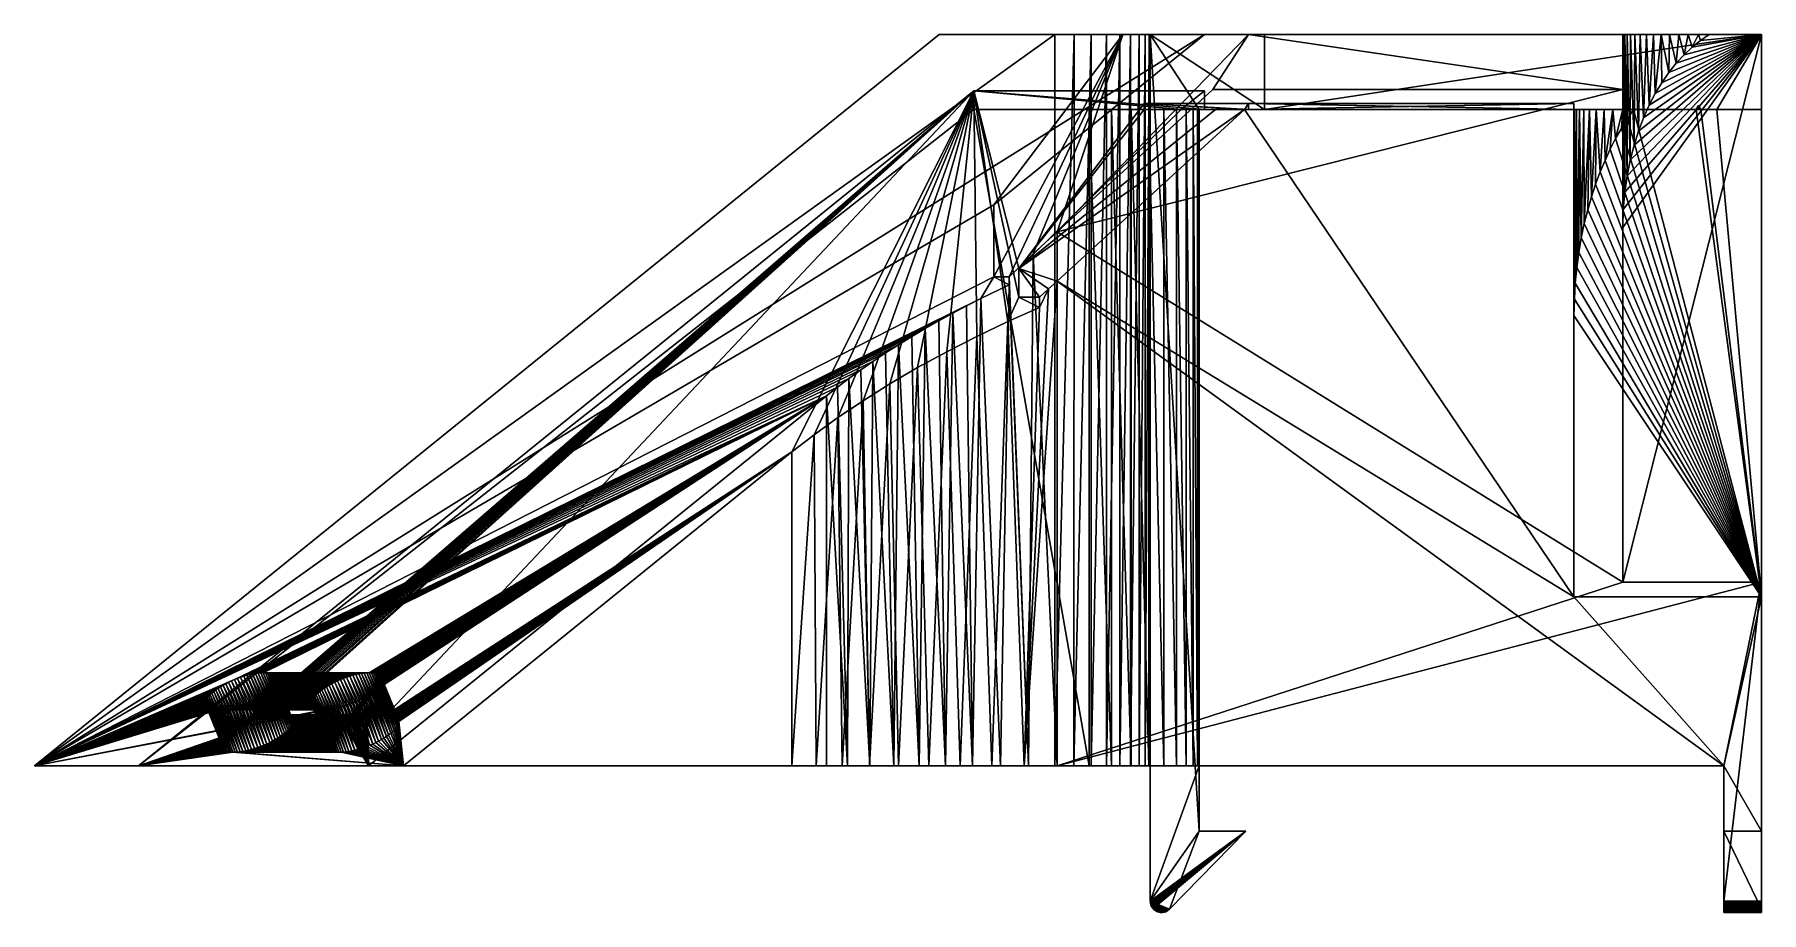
# Model space of a CAD drawing. Header units: inches. Extents: x -4.61 to 0, y -0.39 to 1.95.
import ezdxf

# ---------------------------------------------------------------- set-up
doc = ezdxf.new("R2010")
doc.units = ezdxf.units.IN
doc.header["$LTSCALE"] = 65.185185
doc.header["$MEASUREMENT"] = 0
for name, color, linetype in [('1', 7, 'CONTINUOUS'), ('10', 7, 'CONTINUOUS'), ('11', 7, 'CONTINUOUS'), ('12', 7, 'CONTINUOUS'), ('13', 7, 'CONTINUOUS'), ('14', 7, 'CONTINUOUS'), ('15', 7, 'CONTINUOUS'), ('16', 7, 'CONTINUOUS'), ('17', 7, 'CONTINUOUS'), ('18', 7, 'CONTINUOUS'), ('19', 7, 'CONTINUOUS'), ('2', 7, 'CONTINUOUS'), ('20', 7, 'CONTINUOUS'), ('21', 7, 'CONTINUOUS'), ('22', 7, 'CONTINUOUS'), ('23', 7, 'CONTINUOUS'), ('24', 7, 'CONTINUOUS'), ('25', 7, 'CONTINUOUS'), ('26', 7, 'CONTINUOUS'), ('27', 7, 'CONTINUOUS'), ('28', 7, 'CONTINUOUS'), ('29', 7, 'CONTINUOUS'), ('3', 7, 'CONTINUOUS'), ('30', 7, 'CONTINUOUS'), ('31', 7, 'CONTINUOUS'), ('32', 7, 'CONTINUOUS'), ('33', 7, 'CONTINUOUS'), ('34', 7, 'CONTINUOUS'), ('35', 7, 'CONTINUOUS'), ('36', 7, 'CONTINUOUS'), ('37', 7, 'CONTINUOUS'), ('38', 7, 'CONTINUOUS'), ('39', 7, 'CONTINUOUS'), ('4', 7, 'CONTINUOUS'), ('40', 7, 'CONTINUOUS'), ('41', 7, 'CONTINUOUS'), ('42', 7, 'CONTINUOUS'), ('43', 7, 'CONTINUOUS'), ('44', 7, 'CONTINUOUS'), ('45', 7, 'CONTINUOUS'), ('46', 7, 'CONTINUOUS'), ('47', 7, 'CONTINUOUS'), ('48', 7, 'CONTINUOUS'), ('49', 7, 'CONTINUOUS'), ('5', 7, 'CONTINUOUS'), ('50', 7, 'CONTINUOUS'), ('51', 7, 'CONTINUOUS'), ('52', 7, 'CONTINUOUS'), ('53', 7, 'CONTINUOUS'), ('54', 7, 'CONTINUOUS'), ('55', 7, 'CONTINUOUS'), ('6', 7, 'CONTINUOUS'), ('7', 7, 'CONTINUOUS'), ('8', 7, 'CONTINUOUS'), ('9', 7, 'CONTINUOUS')]:
    doc.layers.add(name, color=color, linetype=linetype)

msp = doc.modelspace()

# ---------------------------------------------------------------- linework, layer by layer
at = {"layer": '1', "color": 7, "linetype": 'CONTINUOUS', "true_color": 0xa3a3a3}
for points in [[(-1.5, 0, 0.3787), (-1.5, 0, 0.1), (-1.5, 1.75), (-1.5, 0, 0.3787)], [(-1.5, 0, 0.3787), (-1.5, 1.75), (-1.5, 1.75, 0.3787), (-1.5, 0, 0.3787)], [(-1.5, 1.75), (-1.5, 0, 0.1), (-1.5, -0.175, 0.1), (-1.5, 1.75)], [(-1.5, -0.175), (-1.5, 1.75), (-1.5, -0.175, 0.1), (-1.5, -0.175)]]:
    msp.add_3dface(points, dxfattribs=at)
at = {"layer": '10', "color": 7, "linetype": 'CONTINUOUS', "true_color": 0xa3a3a3}
for points in [[(-1.3789, 1.75, 3), (-1.9804, 1.3261, 2.6875), (-1.6467, 1.7662, 2.3538), (-1.3789, 1.75, 3)], [(-1.3789, 1.75, 3), (-1.6467, 1.7662, 2.3538), (-1.3684, 1.7662, 2.9838), (-1.3789, 1.75, 3)], [(-1.3789, 1.75, 3), (-1.8787, 1.2928, 3), (-1.9804, 1.3261, 2.6875), (-1.3789, 1.75, 3)], [(-1.8787, 1.2928, 3), (-1.9018, 1.2715, 3.0003), (-1.9804, 1.3261, 2.6875), (-1.8787, 1.2928, 3)], [(-1.9018, 1.2715, 3.0003), (-1.925, 1.25, 3.0011), (-1.9804, 1.3261, 2.6875), (-1.9018, 1.2715, 3.0003)], [(-1.925, 1.25, 3.0011), (-1.9804, 1.25, 2.8758), (-1.9804, 1.3261, 2.6875), (-1.925, 1.25, 3.0011)]]:
    msp.add_3dface(points, dxfattribs=at)
at = {"layer": '11', "color": 7, "linetype": 'CONTINUOUS', "true_color": 0xa3a3a3}
for points in [[(-0.5, 1.75, 2.9838), (-0.5, 1.75, 3), (-0.5, 1.7662, 2.9838), (-0.5, 1.75, 2.9838)], [(-0.5, 0.45, 3), (-0.5, 1.75, 3), (-0.5, 1.2008, 2.5), (-0.5, 0.45, 3)], [(-0.5, 1.75, 3), (-0.5, 1.75, 2.9838), (-0.5, 1.2008, 2.5), (-0.5, 1.75, 3)], [(-0.5, 1.75, 2.9838), (-0.5, 1.75, 2.5), (-0.5, 1.2008, 2.5), (-0.5, 1.75, 2.9838)]]:
    msp.add_3dface(points, dxfattribs=at)
at = {"layer": '12', "color": 7, "linetype": 'CONTINUOUS', "true_color": 0xa3a3a3}
for points in [[(-0.5, 1.2008, 2.5), (-0.5, 1.75, 2.5), (-0.4983, 1.75, 2.4587), (-0.5, 1.2008, 2.5)], [(-0.5, 1.2008, 2.5), (-0.4983, 1.75, 2.4587), (-0.499, 1.2444, 2.4709), (-0.5, 1.2008, 2.5)], [(-0.499, 1.2444, 2.4709), (-0.4983, 1.75, 2.4587), (-0.4965, 1.287, 2.4426), (-0.499, 1.2444, 2.4709)], [(-0.4983, 1.75, 2.4587), (-0.4933, 1.75, 2.4181), (-0.4965, 1.287, 2.4426), (-0.4983, 1.75, 2.4587)], [(-0.4965, 1.287, 2.4426), (-0.4933, 1.75, 2.4181), (-0.4927, 1.3284, 2.415), (-0.4965, 1.287, 2.4426)], [(-0.4933, 1.75, 2.4181), (-0.4849, 1.75, 2.3782), (-0.4927, 1.3284, 2.415), (-0.4933, 1.75, 2.4181)], [(-0.4927, 1.3284, 2.415), (-0.4849, 1.75, 2.3782), (-0.4874, 1.3687, 2.3881), (-0.4927, 1.3284, 2.415)], [(-0.4874, 1.3687, 2.3881), (-0.4849, 1.75, 2.3782), (-0.4806, 1.4079, 2.362), (-0.4874, 1.3687, 2.3881)], [(-0.4849, 1.75, 2.3782), (-0.4733, 1.75, 2.3388), (-0.4806, 1.4079, 2.362), (-0.4849, 1.75, 2.3782)], [(-0.4806, 1.4079, 2.362), (-0.4733, 1.75, 2.3388), (-0.4726, 1.4459, 2.3367), (-0.4806, 1.4079, 2.362)], [(-0.4733, 1.75, 2.3388), (-0.4585, 1.75, 2.3005), (-0.4726, 1.4459, 2.3367), (-0.4733, 1.75, 2.3388)], [(-0.4726, 1.4459, 2.3367), (-0.4585, 1.75, 2.3005), (-0.4635, 1.4824, 2.3125), (-0.4726, 1.4459, 2.3367)], [(-0.4635, 1.4824, 2.3125), (-0.4585, 1.75, 2.3005), (-0.4534, 1.5174, 2.2891), (-0.4635, 1.4824, 2.3125)], [(-0.4585, 1.75, 2.3005), (-0.4406, 1.75, 2.2637), (-0.4534, 1.5174, 2.2891), (-0.4585, 1.75, 2.3005)], [(-0.4534, 1.5174, 2.2891), (-0.4406, 1.75, 2.2637), (-0.4422, 1.5512, 2.2666), (-0.4534, 1.5174, 2.2891)], [(-0.4422, 1.5512, 2.2666), (-0.4406, 1.75, 2.2637), (-0.4301, 1.5836, 2.2451), (-0.4422, 1.5512, 2.2666)], [(-0.4406, 1.75, 2.2637), (-0.4197, 1.75, 2.2282), (-0.4301, 1.5836, 2.2451), (-0.4406, 1.75, 2.2637)], [(-0.4301, 1.5836, 2.2451), (-0.4197, 1.75, 2.2282), (-0.4172, 1.6146, 2.2244), (-0.4301, 1.5836, 2.2451)], [(-0.4197, 1.75, 2.2282), (-0.3961, 1.75, 2.1949), (-0.4172, 1.6146, 2.2244), (-0.4197, 1.75, 2.2282)], [(-0.4172, 1.6146, 2.2244), (-0.3961, 1.75, 2.1949), (-0.4034, 1.6443, 2.2046), (-0.4172, 1.6146, 2.2244)], [(-0.4034, 1.6443, 2.2046), (-0.3961, 1.75, 2.1949), (-0.3889, 1.6727, 2.1857), (-0.4034, 1.6443, 2.2046)], [(-0.3961, 1.75, 2.1949), (-0.3699, 1.75, 2.1636), (-0.3889, 1.6727, 2.1857), (-0.3961, 1.75, 2.1949)], [(-0.3889, 1.6727, 2.1857), (-0.3699, 1.75, 2.1636), (-0.3736, 1.6998, 2.1676), (-0.3889, 1.6727, 2.1857)], [(-0.3736, 1.6998, 2.1676), (-0.3699, 1.75, 2.1636), (-0.3576, 1.7256, 2.1505), (-0.3736, 1.6998, 2.1676)], [(-0.3699, 1.75, 2.1636), (-0.3409, 1.75, 2.1342), (-0.3576, 1.7256, 2.1505), (-0.3699, 1.75, 2.1636)]]:
    msp.add_3dface(points, dxfattribs=at)
at = {"layer": '13', "color": 7, "linetype": 'CONTINUOUS', "true_color": 0xa3a3a3}
for points in [[(0, 0.45, 3), (-0.1187, 1.75, 2.1342), (0, 1.9502, 2.0008), (0, 0.45, 3)], [(-0.1683, 1.7607, 2.127), (-0.1614, 1.75, 2.1342), (-0.1744, 1.75, 2.1342), (-0.1683, 1.7607, 2.127)], [(0, 0.45, 3), (-0.3736, 1.6998, 2.1676), (-0.3576, 1.7256, 2.1505), (0, 0.45, 3)], [(-0.3409, 1.75, 2.1342), (0, 0.45, 3), (-0.3576, 1.7256, 2.1505), (-0.3409, 1.75, 2.1342)], [(0, 0.45, 3), (-0.3409, 1.75, 2.1342), (-0.1744, 1.75, 2.1342), (0, 0.45, 3)], [(-0.1614, 1.75, 2.1342), (0, 0.45, 3), (-0.1744, 1.75, 2.1342), (-0.1614, 1.75, 2.1342)], [(-0.1187, 1.75, 2.1342), (0, 0.45, 3), (-0.1614, 1.75, 2.1342), (-0.1187, 1.75, 2.1342)], [(0, 0.45, 3), (-0.4034, 1.6443, 2.2046), (-0.3889, 1.6727, 2.1857), (0, 0.45, 3)], [(0, 0.45, 3), (-0.3889, 1.6727, 2.1857), (-0.3736, 1.6998, 2.1676), (0, 0.45, 3)], [(0, 0.45, 3), (-0.4301, 1.5836, 2.2451), (-0.4172, 1.6146, 2.2244), (0, 0.45, 3)], [(0, 0.45, 3), (-0.4172, 1.6146, 2.2244), (-0.4034, 1.6443, 2.2046), (0, 0.45, 3)], [(0, 0.45, 3), (-0.4422, 1.5512, 2.2666), (-0.4301, 1.5836, 2.2451), (0, 0.45, 3)], [(0, 0.45, 3), (-0.4534, 1.5174, 2.2891), (-0.4422, 1.5512, 2.2666), (0, 0.45, 3)], [(0, 0.45, 3), (-0.4726, 1.4459, 2.3367), (-0.4635, 1.4824, 2.3125), (0, 0.45, 3)], [(0, 0.45, 3), (-0.4635, 1.4824, 2.3125), (-0.4534, 1.5174, 2.2891), (0, 0.45, 3)], [(0, 0.45, 3), (-0.4806, 1.4079, 2.362), (-0.4726, 1.4459, 2.3367), (0, 0.45, 3)], [(0, 0.45, 3), (-0.4874, 1.3687, 2.3881), (-0.4806, 1.4079, 2.362), (0, 0.45, 3)], [(0, 0.45, 3), (-0.4927, 1.3284, 2.415), (-0.4874, 1.3687, 2.3881), (0, 0.45, 3)], [(0, 0.45, 3), (-0.4965, 1.287, 2.4426), (-0.4927, 1.3284, 2.415), (0, 0.45, 3)], [(0, 0.45, 3), (-0.5, 1.2008, 2.5), (-0.499, 1.2444, 2.4709), (0, 0.45, 3)], [(0, 0.45, 3), (-0.499, 1.2444, 2.4709), (-0.4965, 1.287, 2.4426), (0, 0.45, 3)], [(0, 0.45, 3), (-0.5, 0.45, 3), (-0.5, 1.2008, 2.5), (0, 0.45, 3)]]:
    msp.add_3dface(points, dxfattribs=at)
at = {"layer": '14', "color": 7, "linetype": 'CONTINUOUS', "true_color": 0xa3a3a3}
for points in [[(-0.5, 1.75, 3), (-1.3789, 1.75, 3), (-0.5, 1.7662, 2.9838), (-0.5, 1.75, 3)], [(-1.3789, 1.75, 3), (-1.3684, 1.7662, 2.9838), (-0.5, 1.7662, 2.9838), (-1.3789, 1.75, 3)]]:
    msp.add_3dface(points, dxfattribs=at)
at = {"layer": '15', "color": 7, "linetype": 'CONTINUOUS', "true_color": 0xa3a3a3}
for points in [[(-1.63, 0, 0.1), (-1.63, 0, 0.3787), (-1.63, 1.95, 0.3787), (-1.63, 0, 0.1)], [(-1.63, -0.3616), (-1.63, 0, 0.1), (-1.63, 1.95, 0.3787), (-1.63, -0.3616)], [(-1.63, 1.95), (-1.63, -0.3616), (-1.63, 1.95, 0.3787), (-1.63, 1.95)], [(-1.63, -0.3616, 0.1), (-1.63, 0, 0.1), (-1.63, -0.3616), (-1.63, -0.3616, 0.1)]]:
    msp.add_3dface(points, dxfattribs=at)
at = {"layer": '16', "color": 7, "linetype": 'CONTINUOUS', "true_color": 0xa3a3a3}
for points in [[(-1.8848, 0, 0.9939), (-4.6056, 0, 3.7147), (-1.8848, 1.95, 0.9939), (-1.8848, 0, 0.9939)], [(-1.8848, 1.95, 0.9939), (-4.6056, 0, 3.7147), (-2.1926, 1.95, 1.3017), (-1.8848, 1.95, 0.9939)]]:
    msp.add_3dface(points, dxfattribs=at)
at = {"layer": '17', "color": 7, "linetype": 'CONTINUOUS', "true_color": 0xa3a3a3}
msp.add_3dface([(-3.7147, 0, 4.6056), (-2.4939, 0, 3.3848), (-2.4939, 0.9866, 3.3848), (-3.7147, 0, 4.6056)], dxfattribs=at)
at = {"layer": '18', "color": 7, "linetype": 'CONTINUOUS', "true_color": 0xa3a3a3}
for points in [[(-1.4636, 1.8038, 3.13), (-1.8787, 1.4242, 3.13), (-0.37, 1.8038, 3.13), (-1.4636, 1.8038, 3.13)], [(-0.37, 1.8038, 3.13), (-1.8787, 1.4242, 3.13), (-0.37, 0.4893, 3.13), (-0.37, 1.8038, 3.13)], [(-1.8787, 1.4242, 3.13), (-1.8787, 0, 3.13), (-0.37, 0.4893, 3.13), (-1.8787, 1.4242, 3.13)], [(-1.8787, 0, 3.13), (-0.1, 0, 3.13), (0, 0.4893, 3.13), (-1.8787, 0, 3.13)], [(-0.37, 0.4893, 3.13), (-1.8787, 0, 3.13), (0, 0.4893, 3.13), (-0.37, 0.4893, 3.13)], [(-0.1, 0, 3.13), (-0.1, -0.3616, 3.13), (0, 0.4893, 3.13), (-0.1, 0, 3.13)], [(-0.1, -0.3616, 3.13), (0, -0.3616, 3.13), (0, 0.4893, 3.13), (-0.1, -0.3616, 3.13)]]:
    msp.add_3dface(points, dxfattribs=at)
at = {"layer": '19', "color": 7, "linetype": 'CONTINUOUS', "true_color": 0xa3a3a3}
for points in [[(-1.8787, 0, 3.13), (-1.8787, 1.4242, 3.13), (-1.9421, 1.3653, 3.1323), (-1.8787, 0, 3.13)], [(-2.0061, 1.3038, 3.1394), (-1.9545, 0, 3.1333), (-1.9421, 1.3653, 3.1323), (-2.0061, 1.3038, 3.1394)], [(-1.9545, 0, 3.1333), (-1.8787, 0, 3.13), (-1.9421, 1.3653, 3.1323), (-1.9545, 0, 3.1333)], [(-2.0061, 1.2828, 3.1394), (-1.9545, 0, 3.1333), (-2.0061, 1.3038, 3.1394), (-2.0061, 1.2828, 3.1394)], [(-2.1198, 1.227, 3.1639), (-2.1039, 0, 3.1596), (-2.0823, 1.2461, 3.154), (-2.1198, 1.227, 3.1639)], [(-2.1039, 0, 3.1596), (-2.0298, 0, 3.1432), (-2.0823, 1.2461, 3.154), (-2.1039, 0, 3.1596)], [(-2.0823, 1.2461, 3.154), (-2.0298, 0, 3.1432), (-2.0061, 1.2828, 3.1394), (-2.0823, 1.2461, 3.154)], [(-2.0298, 0, 3.1432), (-1.9545, 0, 3.1333), (-2.0061, 1.2828, 3.1394), (-2.0298, 0, 3.1432)], [(-2.1935, 1.187, 3.189), (-2.1762, 0, 3.1825), (-2.1569, 1.2073, 3.1756), (-2.1935, 1.187, 3.189)], [(-2.1762, 0, 3.1825), (-2.1039, 0, 3.1596), (-2.1569, 1.2073, 3.1756), (-2.1762, 0, 3.1825)], [(-2.1569, 1.2073, 3.1756), (-2.1039, 0, 3.1596), (-2.1198, 1.227, 3.1639), (-2.1569, 1.2073, 3.1756)], [(-2.2661, 1.1447, 3.2211), (-2.2464, 0, 3.2115), (-2.23, 1.1662, 3.2042), (-2.2661, 1.1447, 3.2211)], [(-2.2464, 0, 3.2115), (-2.1762, 0, 3.1825), (-2.23, 1.1662, 3.2042), (-2.2464, 0, 3.2115)], [(-2.23, 1.1662, 3.2042), (-2.1762, 0, 3.1825), (-2.1935, 1.187, 3.189), (-2.23, 1.1662, 3.2042)], [(-2.3361, 1.1008, 3.2599), (-2.3137, 0, 3.2466), (-2.3016, 1.1229, 3.2397), (-2.3361, 1.1008, 3.2599)], [(-2.3137, 0, 3.2466), (-2.2464, 0, 3.2115), (-2.3016, 1.1229, 3.2397), (-2.3137, 0, 3.2466)], [(-2.3016, 1.1229, 3.2397), (-2.2464, 0, 3.2115), (-2.2661, 1.1447, 3.2211), (-2.3016, 1.1229, 3.2397)], [(-2.4019, 1.0559, 3.3051), (-2.3777, 0, 3.2873), (-2.3695, 1.0785, 3.2817), (-2.4019, 1.0559, 3.3051)], [(-2.3777, 0, 3.2873), (-2.3137, 0, 3.2466), (-2.3695, 1.0785, 3.2817), (-2.3777, 0, 3.2873)], [(-2.3695, 1.0785, 3.2817), (-2.3137, 0, 3.2466), (-2.3361, 1.1008, 3.2599), (-2.3695, 1.0785, 3.2817)], [(-2.4641, 1.01, 3.3566), (-2.4379, 0, 3.3335), (-2.4335, 1.0331, 3.33), (-2.4641, 1.01, 3.3566)], [(-2.4379, 0, 3.3335), (-2.3777, 0, 3.2873), (-2.4335, 1.0331, 3.33), (-2.4379, 0, 3.3335)], [(-2.4335, 1.0331, 3.33), (-2.3777, 0, 3.2873), (-2.4019, 1.0559, 3.3051), (-2.4335, 1.0331, 3.33)], [(-2.4939, 0.9866, 3.3848), (-2.4379, 0, 3.3335), (-2.4641, 1.01, 3.3566), (-2.4939, 0.9866, 3.3848)], [(-2.4939, 0, 3.3848), (-2.4379, 0, 3.3335), (-2.4939, 0.9866, 3.3848), (-2.4939, 0, 3.3848)]]:
    msp.add_3dface(points, dxfattribs=at)
at = {"layer": '2', "color": 7, "linetype": 'CONTINUOUS', "true_color": 0xa3a3a3}
for points in [[(-2.1007, 1.8003, 1.3936), (-4.3284, 0, 3.6213), (-2.1007, 1.75, 1.3936), (-2.1007, 1.8003, 1.3936)], [(-4.3284, 0, 3.6213), (-1.7929, 0, 1.0858), (-2.1007, 1.75, 1.3936), (-4.3284, 0, 3.6213)], [(-1.7929, 0, 1.0858), (-1.7929, 1.75, 1.0858), (-2.1007, 1.75, 1.3936), (-1.7929, 0, 1.0858)]]:
    msp.add_3dface(points, dxfattribs=at)
at = {"layer": '20', "color": 7, "linetype": 'CONTINUOUS', "true_color": 0xa3a3a3}
for points in [[(-1.8335, 0, 0.9379), (-1.8848, 0, 0.9939), (-1.8333, 1.95, 0.9376), (-1.8335, 0, 0.9379)], [(-1.8848, 0, 0.9939), (-1.8848, 1.95, 0.9939), (-1.8333, 1.95, 0.9376), (-1.8848, 0, 0.9939)], [(-1.7873, 0, 0.8777), (-1.8335, 0, 0.9379), (-1.7873, 1.95, 0.8776), (-1.7873, 0, 0.8777)], [(-1.7873, 1.95, 0.8776), (-1.8335, 0, 0.9379), (-1.8333, 1.95, 0.9376), (-1.7873, 1.95, 0.8776)], [(-1.7466, 0, 0.8137), (-1.7873, 0, 0.8777), (-1.7466, 1.95, 0.8137), (-1.7466, 0, 0.8137)], [(-1.7466, 1.95, 0.8137), (-1.7873, 0, 0.8777), (-1.7873, 1.95, 0.8776), (-1.7466, 1.95, 0.8137)], [(-1.7115, 0, 0.7464), (-1.7466, 0, 0.8137), (-1.7115, 1.95, 0.7463), (-1.7115, 0, 0.7464)], [(-1.7115, 1.95, 0.7463), (-1.7466, 0, 0.8137), (-1.7466, 1.95, 0.8137), (-1.7115, 1.95, 0.7463)], [(-1.6825, 0, 0.6762), (-1.7115, 0, 0.7464), (-1.6825, 1.95, 0.6763), (-1.6825, 0, 0.6762)], [(-1.6825, 1.95, 0.6763), (-1.7115, 0, 0.7464), (-1.7115, 1.95, 0.7463), (-1.6825, 1.95, 0.6763)], [(-1.6596, 0, 0.6039), (-1.6825, 0, 0.6762), (-1.6596, 1.95, 0.6038), (-1.6596, 0, 0.6039)], [(-1.6596, 1.95, 0.6038), (-1.6825, 0, 0.6762), (-1.6825, 1.95, 0.6763), (-1.6596, 1.95, 0.6038)], [(-1.6432, 0, 0.5298), (-1.6596, 0, 0.6039), (-1.6432, 1.95, 0.5299), (-1.6432, 0, 0.5298)], [(-1.6432, 1.95, 0.5299), (-1.6596, 0, 0.6039), (-1.6596, 1.95, 0.6038), (-1.6432, 1.95, 0.5299)], [(-1.6333, 0, 0.4545), (-1.6432, 0, 0.5298), (-1.6334, 1.95, 0.4549), (-1.6333, 0, 0.4545)], [(-1.6334, 1.95, 0.4549), (-1.6432, 0, 0.5298), (-1.6432, 1.95, 0.5299), (-1.6334, 1.95, 0.4549)], [(-1.63, 1.95, 0.3787), (-1.6333, 0, 0.4545), (-1.6334, 1.95, 0.4549), (-1.63, 1.95, 0.3787)], [(-1.63, 0, 0.3787), (-1.6333, 0, 0.4545), (-1.63, 1.95, 0.3787), (-1.63, 0, 0.3787)]]:
    msp.add_3dface(points, dxfattribs=at)
at = {"layer": '21', "color": 7, "linetype": 'CONTINUOUS', "true_color": 0xa3a3a3}
for points in [[(-2.1926, 1.95, 1.3017), (-4.6056, 0, 3.7147), (-1.4855, 1.95, 2.0088), (-2.1926, 1.95, 1.3017)], [(-1.4855, 1.95, 2.0088), (-4.6056, 0, 3.7147), (-2.0472, 1.4961, 2.5704), (-1.4855, 1.95, 2.0088)], [(-2.0472, 1.4961, 2.5704), (-4.6056, 0, 3.7147), (-2.0472, 1.3038, 3.0462), (-2.0472, 1.4961, 2.5704)], [(-4.6056, 0, 3.7147), (-2.0823, 1.2461, 3.154), (-2.0472, 1.3038, 3.0462), (-4.6056, 0, 3.7147)], [(-2.0823, 1.2461, 3.154), (-2.0061, 1.2828, 3.1394), (-2.0472, 1.3038, 3.0462), (-2.0823, 1.2461, 3.154)], [(-4.6056, 0, 3.7147), (-2.1198, 1.227, 3.1639), (-2.0823, 1.2461, 3.154), (-4.6056, 0, 3.7147)], [(-4.6056, 0, 3.7147), (-2.1569, 1.2073, 3.1756), (-2.1198, 1.227, 3.1639), (-4.6056, 0, 3.7147)], [(-4.6056, 0, 3.7147), (-2.1935, 1.187, 3.189), (-2.1569, 1.2073, 3.1756), (-4.6056, 0, 3.7147)], [(-4.6056, 0, 3.7147), (-2.23, 1.1662, 3.2042), (-2.1935, 1.187, 3.189), (-4.6056, 0, 3.7147)], [(-4.6056, 0, 3.7147), (-2.2661, 1.1447, 3.2211), (-2.23, 1.1662, 3.2042), (-4.6056, 0, 3.7147)], [(-4.6056, 0, 3.7147), (-2.3016, 1.1229, 3.2397), (-2.2661, 1.1447, 3.2211), (-4.6056, 0, 3.7147)], [(-4.6056, 0, 3.7147), (-2.3361, 1.1008, 3.2599), (-2.3016, 1.1229, 3.2397), (-4.6056, 0, 3.7147)], [(-4.6056, 0, 3.7147), (-2.3695, 1.0785, 3.2817), (-2.3361, 1.1008, 3.2599), (-4.6056, 0, 3.7147)], [(-4.6056, 0, 3.7147), (-2.4019, 1.0559, 3.3051), (-2.3695, 1.0785, 3.2817), (-4.6056, 0, 3.7147)], [(-4.6056, 0, 3.7147), (-2.4335, 1.0331, 3.33), (-2.4019, 1.0559, 3.3051), (-4.6056, 0, 3.7147)], [(-4.6056, 0, 3.7147), (-2.4641, 1.01, 3.3566), (-2.4335, 1.0331, 3.33), (-4.6056, 0, 3.7147)], [(-4.6056, 0, 3.7147), (-2.4939, 0.9866, 3.3848), (-2.4641, 1.01, 3.3566), (-4.6056, 0, 3.7147)], [(-2.4939, 0.9866, 3.3848), (-4.6056, 0, 3.7147), (-4.0723, 0.2297, 3.6796), (-2.4939, 0.9866, 3.3848)], [(-4.0642, 0.2329, 3.6797), (-2.4939, 0.9866, 3.3848), (-4.0723, 0.2297, 3.6796), (-4.0642, 0.2329, 3.6797)], [(-4.056, 0.2359, 3.6805), (-2.4939, 0.9866, 3.3848), (-4.0642, 0.2329, 3.6797), (-4.056, 0.2359, 3.6805)], [(-4.0478, 0.2386, 3.682), (-2.4939, 0.9866, 3.3848), (-4.056, 0.2359, 3.6805), (-4.0478, 0.2386, 3.682)], [(-4.0397, 0.241, 3.6841), (-2.4939, 0.9866, 3.3848), (-4.0478, 0.2386, 3.682), (-4.0397, 0.241, 3.6841)], [(-4.0318, 0.243, 3.687), (-2.4939, 0.9866, 3.3848), (-4.0397, 0.241, 3.6841), (-4.0318, 0.243, 3.687)], [(-4.024, 0.2448, 3.6906), (-2.4939, 0.9866, 3.3848), (-4.0318, 0.243, 3.687), (-4.024, 0.2448, 3.6906)], [(-4.0164, 0.2462, 3.6947), (-2.4939, 0.9866, 3.3848), (-4.024, 0.2448, 3.6906), (-4.0164, 0.2462, 3.6947)], [(-4.0092, 0.2472, 3.6994), (-2.4939, 0.9866, 3.3848), (-4.0164, 0.2462, 3.6947), (-4.0092, 0.2472, 3.6994)], [(-4.0023, 0.2478, 3.7047), (-2.4939, 0.9866, 3.3848), (-4.0092, 0.2472, 3.6994), (-4.0023, 0.2478, 3.7047)], [(-3.9958, 0.248, 3.7106), (-2.4939, 0.9866, 3.3848), (-4.0023, 0.2478, 3.7047), (-3.9958, 0.248, 3.7106)], [(-2.4939, 0.9866, 3.3848), (-3.9958, 0.248, 3.7106), (-3.713, 0.248, 3.9934), (-2.4939, 0.9866, 3.3848)], [(-3.7147, 0, 4.6056), (-2.4939, 0.9866, 3.3848), (-3.7195, 0.1864, 4.1395), (-3.7147, 0, 4.6056)], [(-3.7195, 0.1864, 4.1395), (-2.4939, 0.9866, 3.3848), (-3.713, 0.1907, 4.1354), (-3.7195, 0.1864, 4.1395)], [(-3.713, 0.1907, 4.1354), (-2.4939, 0.9866, 3.3848), (-3.7069, 0.195, 4.1308), (-3.713, 0.1907, 4.1354)], [(-3.7069, 0.2479, 3.9998), (-2.4939, 0.9866, 3.3848), (-3.713, 0.248, 3.9934), (-3.7069, 0.2479, 3.9998)], [(-3.7069, 0.195, 4.1308), (-2.4939, 0.9866, 3.3848), (-3.7014, 0.1993, 4.1257), (-3.7069, 0.195, 4.1308)], [(-3.7014, 0.2475, 4.0065), (-2.4939, 0.9866, 3.3848), (-3.7069, 0.2479, 3.9998), (-3.7014, 0.2475, 4.0065)], [(-3.7014, 0.1993, 4.1257), (-2.4939, 0.9866, 3.3848), (-3.6965, 0.2036, 4.12), (-3.7014, 0.1993, 4.1257)], [(-3.6965, 0.2466, 4.0135), (-2.4939, 0.9866, 3.3848), (-3.7014, 0.2475, 4.0065), (-3.6965, 0.2466, 4.0135)], [(-3.6965, 0.2036, 4.12), (-2.4939, 0.9866, 3.3848), (-3.6921, 0.2079, 4.1137), (-3.6965, 0.2036, 4.12)], [(-3.6921, 0.2453, 4.021), (-2.4939, 0.9866, 3.3848), (-3.6965, 0.2466, 4.0135), (-3.6921, 0.2453, 4.021)], [(-3.6921, 0.2079, 4.1137), (-2.4939, 0.9866, 3.3848), (-3.6883, 0.2121, 4.107), (-3.6921, 0.2079, 4.1137)], [(-3.6883, 0.2437, 4.0288), (-2.4939, 0.9866, 3.3848), (-3.6921, 0.2453, 4.021), (-3.6883, 0.2437, 4.0288)], [(-3.6883, 0.2121, 4.107), (-2.4939, 0.9866, 3.3848), (-3.6852, 0.2162, 4.1001), (-3.6883, 0.2121, 4.107)], [(-3.6852, 0.2418, 4.0366), (-2.4939, 0.9866, 3.3848), (-3.6883, 0.2437, 4.0288), (-3.6852, 0.2418, 4.0366)], [(-3.6852, 0.2162, 4.1001), (-2.4939, 0.9866, 3.3848), (-3.6828, 0.2201, 4.0928), (-3.6852, 0.2162, 4.1001)], [(-3.6828, 0.2396, 4.0445), (-2.4939, 0.9866, 3.3848), (-3.6852, 0.2418, 4.0366), (-3.6828, 0.2396, 4.0445)], [(-3.6828, 0.2201, 4.0928), (-2.4939, 0.9866, 3.3848), (-3.681, 0.2239, 4.0853), (-3.6828, 0.2201, 4.0928)], [(-3.681, 0.2371, 4.0526), (-2.4939, 0.9866, 3.3848), (-3.6828, 0.2396, 4.0445), (-3.681, 0.2371, 4.0526)], [(-3.681, 0.2239, 4.0853), (-2.4939, 0.9866, 3.3848), (-3.6799, 0.2275, 4.0774), (-3.681, 0.2239, 4.0853)], [(-3.6799, 0.2342, 4.0608), (-2.4939, 0.9866, 3.3848), (-3.681, 0.2371, 4.0526), (-3.6799, 0.2342, 4.0608)], [(-3.6799, 0.2275, 4.0774), (-2.4939, 0.9866, 3.3848), (-3.6795, 0.231, 4.0691), (-3.6799, 0.2275, 4.0774)], [(-3.6795, 0.231, 4.0691), (-2.4939, 0.9866, 3.3848), (-3.6799, 0.2342, 4.0608), (-3.6795, 0.231, 4.0691)], [(-3.9958, 0.248, 3.7106), (-3.9897, 0.2479, 3.7169), (-3.713, 0.248, 3.9934), (-3.9958, 0.248, 3.7106)], [(-3.713, 0.248, 3.9934), (-3.9897, 0.2479, 3.7169), (-3.7195, 0.2478, 3.9876), (-3.713, 0.248, 3.9934)], [(-3.9897, 0.2479, 3.7169), (-3.9843, 0.2475, 3.7236), (-3.7195, 0.2478, 3.9876), (-3.9897, 0.2479, 3.7169)], [(-3.7195, 0.2478, 3.9876), (-3.9843, 0.2475, 3.7236), (-3.7263, 0.2472, 3.9823), (-3.7195, 0.2478, 3.9876)], [(-3.9843, 0.2475, 3.7236), (-3.9793, 0.2466, 3.7307), (-3.7263, 0.2472, 3.9823), (-3.9843, 0.2475, 3.7236)], [(-3.7263, 0.2472, 3.9823), (-3.9793, 0.2466, 3.7307), (-3.7335, 0.2462, 3.9776), (-3.7263, 0.2472, 3.9823)], [(-3.9793, 0.2466, 3.7307), (-3.9749, 0.2453, 3.7382), (-3.7335, 0.2462, 3.9776), (-3.9793, 0.2466, 3.7307)], [(-3.7335, 0.2462, 3.9776), (-3.9749, 0.2453, 3.7382), (-3.7411, 0.2448, 3.9734), (-3.7335, 0.2462, 3.9776)], [(-3.9749, 0.2453, 3.7382), (-3.9711, 0.2437, 3.7459), (-3.7411, 0.2448, 3.9734), (-3.9749, 0.2453, 3.7382)], [(-3.7411, 0.2448, 3.9734), (-3.9711, 0.2437, 3.7459), (-3.749, 0.243, 3.9698), (-3.7411, 0.2448, 3.9734)], [(-3.9711, 0.2437, 3.7459), (-3.968, 0.2418, 3.7538), (-3.749, 0.243, 3.9698), (-3.9711, 0.2437, 3.7459)], [(-3.749, 0.243, 3.9698), (-3.968, 0.2418, 3.7538), (-3.7569, 0.241, 3.967), (-3.749, 0.243, 3.9698)], [(-3.968, 0.2418, 3.7538), (-3.9656, 0.2396, 3.7617), (-3.7569, 0.241, 3.967), (-3.968, 0.2418, 3.7538)], [(-3.7569, 0.241, 3.967), (-3.9656, 0.2396, 3.7617), (-3.7649, 0.2386, 3.9648), (-3.7569, 0.241, 3.967)], [(-3.9656, 0.2396, 3.7617), (-3.9639, 0.2371, 3.7698), (-3.7649, 0.2386, 3.9648), (-3.9656, 0.2396, 3.7617)], [(-3.7649, 0.2386, 3.9648), (-3.9639, 0.2371, 3.7698), (-3.7732, 0.2359, 3.9633), (-3.7649, 0.2386, 3.9648)], [(-3.9639, 0.2371, 3.7698), (-3.9628, 0.2342, 3.778), (-3.7732, 0.2359, 3.9633), (-3.9639, 0.2371, 3.7698)], [(-3.7732, 0.2359, 3.9633), (-3.9628, 0.2342, 3.778), (-3.7814, 0.2329, 3.9625), (-3.7732, 0.2359, 3.9633)], [(-3.9628, 0.2342, 3.778), (-3.9624, 0.231, 3.7863), (-3.7814, 0.2329, 3.9625), (-3.9628, 0.2342, 3.778)], [(-3.9624, 0.231, 3.7863), (-3.9628, 0.2275, 3.7945), (-3.7894, 0.2297, 3.9624), (-3.9624, 0.231, 3.7863)], [(-3.7814, 0.2329, 3.9625), (-3.9624, 0.231, 3.7863), (-3.7894, 0.2297, 3.9624), (-3.7814, 0.2329, 3.9625)], [(-4.0723, 0.2297, 3.6796), (-4.6056, 0, 3.7147), (-4.0802, 0.2262, 3.6802), (-4.0723, 0.2297, 3.6796)], [(-4.0802, 0.2262, 3.6802), (-4.6056, 0, 3.7147), (-4.088, 0.2225, 3.6816), (-4.0802, 0.2262, 3.6802)], [(-4.088, 0.2225, 3.6816), (-4.6056, 0, 3.7147), (-4.0956, 0.2186, 3.6836), (-4.088, 0.2225, 3.6816)], [(-4.0956, 0.2186, 3.6836), (-4.6056, 0, 3.7147), (-4.1028, 0.2146, 3.6863), (-4.0956, 0.2186, 3.6836)], [(-4.1028, 0.2146, 3.6863), (-4.6056, 0, 3.7147), (-4.1096, 0.2105, 3.6897), (-4.1028, 0.2146, 3.6863)], [(-4.1096, 0.2105, 3.6897), (-4.6056, 0, 3.7147), (-4.1162, 0.2062, 3.6937), (-4.1096, 0.2105, 3.6897)], [(-4.1162, 0.2062, 3.6937), (-4.6056, 0, 3.7147), (-4.1222, 0.2019, 3.6984), (-4.1162, 0.2062, 3.6937)], [(-4.1222, 0.2019, 3.6984), (-4.6056, 0, 3.7147), (-4.1277, 0.1976, 3.7035), (-4.1222, 0.2019, 3.6984)], [(-4.1277, 0.1976, 3.7035), (-4.6056, 0, 3.7147), (-4.1327, 0.1933, 3.7092), (-4.1277, 0.1976, 3.7035)], [(-4.1327, 0.1933, 3.7092), (-4.6056, 0, 3.7147), (-4.1371, 0.189, 3.7154), (-4.1327, 0.1933, 3.7092)], [(-4.1371, 0.189, 3.7154), (-4.6056, 0, 3.7147), (-4.1409, 0.1848, 3.7221), (-4.1371, 0.189, 3.7154)], [(-4.1409, 0.1848, 3.7221), (-4.6056, 0, 3.7147), (-4.144, 0.1807, 3.7291), (-4.1409, 0.1848, 3.7221)], [(-4.0023, 0.1864, 3.8567), (-4.0092, 0.1823, 3.86), (-3.858, 0.1848, 4.005), (-4.0023, 0.1864, 3.8567)], [(-3.858, 0.1848, 4.005), (-4.0092, 0.1823, 3.86), (-3.8612, 0.1807, 4.0119), (-3.858, 0.1848, 4.005)], [(-3.9958, 0.1907, 3.8526), (-4.0023, 0.1864, 3.8567), (-3.8542, 0.189, 3.9983), (-3.9958, 0.1907, 3.8526)], [(-3.8542, 0.189, 3.9983), (-4.0023, 0.1864, 3.8567), (-3.858, 0.1848, 4.005), (-3.8542, 0.189, 3.9983)], [(-3.9897, 0.195, 3.848), (-3.9958, 0.1907, 3.8526), (-3.8498, 0.1933, 3.992), (-3.9897, 0.195, 3.848)], [(-3.8498, 0.1933, 3.992), (-3.9958, 0.1907, 3.8526), (-3.8542, 0.189, 3.9983), (-3.8498, 0.1933, 3.992)], [(-3.9843, 0.1993, 3.8428), (-3.9897, 0.195, 3.848), (-3.8449, 0.1976, 3.9863), (-3.9843, 0.1993, 3.8428)], [(-3.8449, 0.1976, 3.9863), (-3.9897, 0.195, 3.848), (-3.8498, 0.1933, 3.992), (-3.8449, 0.1976, 3.9863)], [(-3.9793, 0.2036, 3.8371), (-3.9843, 0.1993, 3.8428), (-3.8394, 0.2019, 3.9812), (-3.9793, 0.2036, 3.8371)], [(-3.8394, 0.2019, 3.9812), (-3.9843, 0.1993, 3.8428), (-3.8449, 0.1976, 3.9863), (-3.8394, 0.2019, 3.9812)], [(-3.9749, 0.2079, 3.8309), (-3.9793, 0.2036, 3.8371), (-3.8333, 0.2062, 3.9766), (-3.9749, 0.2079, 3.8309)], [(-3.8333, 0.2062, 3.9766), (-3.9793, 0.2036, 3.8371), (-3.8394, 0.2019, 3.9812), (-3.8333, 0.2062, 3.9766)], [(-3.9711, 0.2121, 3.8242), (-3.9749, 0.2079, 3.8309), (-3.8268, 0.2105, 3.9725), (-3.9711, 0.2121, 3.8242)], [(-3.8268, 0.2105, 3.9725), (-3.9749, 0.2079, 3.8309), (-3.8333, 0.2062, 3.9766), (-3.8268, 0.2105, 3.9725)], [(-3.968, 0.2162, 3.8172), (-3.9711, 0.2121, 3.8242), (-3.82, 0.2146, 3.9691), (-3.968, 0.2162, 3.8172)], [(-3.82, 0.2146, 3.9691), (-3.9711, 0.2121, 3.8242), (-3.8268, 0.2105, 3.9725), (-3.82, 0.2146, 3.9691)], [(-3.9656, 0.2201, 3.81), (-3.968, 0.2162, 3.8172), (-3.8128, 0.2186, 3.9664), (-3.9656, 0.2201, 3.81)], [(-3.8128, 0.2186, 3.9664), (-3.968, 0.2162, 3.8172), (-3.82, 0.2146, 3.9691), (-3.8128, 0.2186, 3.9664)], [(-3.9639, 0.2239, 3.8024), (-3.9656, 0.2201, 3.81), (-3.8052, 0.2225, 3.9644), (-3.9639, 0.2239, 3.8024)], [(-3.8052, 0.2225, 3.9644), (-3.9656, 0.2201, 3.81), (-3.8128, 0.2186, 3.9664), (-3.8052, 0.2225, 3.9644)], [(-3.9628, 0.2275, 3.7945), (-3.9639, 0.2239, 3.8024), (-3.7973, 0.2262, 3.963), (-3.9628, 0.2275, 3.7945)], [(-3.7973, 0.2262, 3.963), (-3.9639, 0.2239, 3.8024), (-3.8052, 0.2225, 3.9644), (-3.7973, 0.2262, 3.963)], [(-3.7894, 0.2297, 3.9624), (-3.9628, 0.2275, 3.7945), (-3.7973, 0.2262, 3.963), (-3.7894, 0.2297, 3.9624)], [(-3.7263, 0.1823, 4.1429), (-3.7147, 0, 4.6056), (-3.7195, 0.1864, 4.1395), (-3.7263, 0.1823, 4.1429)], [(-4.144, 0.1807, 3.7291), (-4.6056, 0, 3.7147), (-4.1464, 0.1768, 3.7363), (-4.144, 0.1807, 3.7291)], [(-4.1464, 0.1768, 3.7363), (-4.6056, 0, 3.7147), (-4.1481, 0.173, 3.7439), (-4.1464, 0.1768, 3.7363)], [(-4.1481, 0.173, 3.7439), (-4.6056, 0, 3.7147), (-4.1492, 0.1694, 3.7518), (-4.1481, 0.173, 3.7439)], [(-4.6056, 0, 3.7147), (-4.1496, 0.1659, 3.76), (-4.1492, 0.1694, 3.7518), (-4.6056, 0, 3.7147)], [(-4.1496, 0.1659, 3.76), (-4.6056, 0, 3.7147), (-4.1492, 0.1627, 3.7684), (-4.1496, 0.1659, 3.76)], [(-4.1492, 0.1627, 3.7684), (-4.6056, 0, 3.7147), (-4.1481, 0.1598, 3.7766), (-4.1492, 0.1627, 3.7684)], [(-4.1481, 0.1598, 3.7766), (-4.6056, 0, 3.7147), (-4.1464, 0.1573, 3.7846), (-4.1481, 0.1598, 3.7766)], [(-4.1464, 0.1573, 3.7846), (-4.6056, 0, 3.7147), (-4.144, 0.1551, 3.7925), (-4.1464, 0.1573, 3.7846)], [(-4.144, 0.1551, 3.7925), (-4.6056, 0, 3.7147), (-4.1409, 0.1532, 3.8004), (-4.144, 0.1551, 3.7925)], [(-4.1409, 0.1532, 3.8004), (-4.6056, 0, 3.7147), (-4.1371, 0.1516, 3.8081), (-4.1409, 0.1532, 3.8004)], [(-4.6056, 0, 3.7147), (-3.7147, 0, 4.6056), (-3.8052, 0.1521, 4.1386), (-4.6056, 0, 3.7147)], [(-3.8128, 0.1508, 4.1344), (-4.6056, 0, 3.7147), (-3.8052, 0.1521, 4.1386), (-3.8128, 0.1508, 4.1344)], [(-4.1371, 0.1516, 3.8081), (-4.6056, 0, 3.7147), (-4.1327, 0.1503, 3.8156), (-4.1371, 0.1516, 3.8081)], [(-3.82, 0.1497, 4.1297), (-4.6056, 0, 3.7147), (-3.8128, 0.1508, 4.1344), (-3.82, 0.1497, 4.1297)], [(-4.1327, 0.1503, 3.8156), (-4.6056, 0, 3.7147), (-4.1277, 0.1495, 3.8227), (-4.1327, 0.1503, 3.8156)], [(-3.8268, 0.1491, 4.1244), (-4.6056, 0, 3.7147), (-3.82, 0.1497, 4.1297), (-3.8268, 0.1491, 4.1244)], [(-4.1277, 0.1495, 3.8227), (-4.6056, 0, 3.7147), (-4.1222, 0.149, 3.8294), (-4.1277, 0.1495, 3.8227)], [(-3.8333, 0.1489, 4.1186), (-4.6056, 0, 3.7147), (-3.8268, 0.1491, 4.1244), (-3.8333, 0.1489, 4.1186)], [(-4.1222, 0.149, 3.8294), (-4.6056, 0, 3.7147), (-4.1162, 0.1489, 3.8357), (-4.1222, 0.149, 3.8294)], [(-4.1162, 0.1489, 3.8357), (-4.6056, 0, 3.7147), (-3.8333, 0.1489, 4.1186), (-4.1162, 0.1489, 3.8357)], [(-4.1096, 0.1491, 3.8416), (-4.1162, 0.1489, 3.8357), (-3.8394, 0.149, 4.1122), (-4.1096, 0.1491, 3.8416)], [(-3.8394, 0.149, 4.1122), (-4.1162, 0.1489, 3.8357), (-3.8333, 0.1489, 4.1186), (-3.8394, 0.149, 4.1122)], [(-4.1028, 0.1497, 3.8469), (-4.1096, 0.1491, 3.8416), (-3.8449, 0.1495, 4.1055), (-4.1028, 0.1497, 3.8469)], [(-3.8449, 0.1495, 4.1055), (-4.1096, 0.1491, 3.8416), (-3.8394, 0.149, 4.1122), (-3.8449, 0.1495, 4.1055)], [(-4.0956, 0.1508, 3.8516), (-4.1028, 0.1497, 3.8469), (-3.8498, 0.1503, 4.0985), (-4.0956, 0.1508, 3.8516)], [(-3.8498, 0.1503, 4.0985), (-4.1028, 0.1497, 3.8469), (-3.8449, 0.1495, 4.1055), (-3.8498, 0.1503, 4.0985)], [(-4.088, 0.1521, 3.8558), (-4.0956, 0.1508, 3.8516), (-3.8542, 0.1516, 4.091), (-4.088, 0.1521, 3.8558)], [(-3.8542, 0.1516, 4.091), (-4.0956, 0.1508, 3.8516), (-3.8498, 0.1503, 4.0985), (-3.8542, 0.1516, 4.091)], [(-4.0802, 0.1539, 3.8593), (-4.088, 0.1521, 3.8558), (-3.858, 0.1532, 4.0832), (-4.0802, 0.1539, 3.8593)], [(-3.858, 0.1532, 4.0832), (-4.088, 0.1521, 3.8558), (-3.8542, 0.1516, 4.091), (-3.858, 0.1532, 4.0832)], [(-4.0723, 0.1559, 3.8622), (-4.0802, 0.1539, 3.8593), (-3.8612, 0.1551, 4.0754), (-4.0723, 0.1559, 3.8622)], [(-3.8612, 0.1551, 4.0754), (-4.0802, 0.1539, 3.8593), (-3.858, 0.1532, 4.0832), (-3.8612, 0.1551, 4.0754)], [(-4.0642, 0.1583, 3.8643), (-4.0723, 0.1559, 3.8622), (-3.8636, 0.1573, 4.0675), (-4.0642, 0.1583, 3.8643)], [(-3.8636, 0.1573, 4.0675), (-4.0723, 0.1559, 3.8622), (-3.8612, 0.1551, 4.0754), (-3.8636, 0.1573, 4.0675)], [(-4.056, 0.161, 3.8658), (-4.0642, 0.1583, 3.8643), (-3.8653, 0.1598, 4.0594), (-4.056, 0.161, 3.8658)], [(-3.8653, 0.1598, 4.0594), (-4.0642, 0.1583, 3.8643), (-3.8636, 0.1573, 4.0675), (-3.8653, 0.1598, 4.0594)], [(-4.0478, 0.164, 3.8666), (-4.056, 0.161, 3.8658), (-3.8664, 0.1627, 4.0512), (-4.0478, 0.164, 3.8666)], [(-3.8664, 0.1627, 4.0512), (-4.056, 0.161, 3.8658), (-3.8653, 0.1598, 4.0594), (-3.8664, 0.1627, 4.0512)], [(-4.0397, 0.1672, 3.8667), (-4.0478, 0.164, 3.8666), (-3.8668, 0.1659, 4.0429), (-4.0397, 0.1672, 3.8667)], [(-3.8668, 0.1659, 4.0429), (-4.0478, 0.164, 3.8666), (-3.8664, 0.1627, 4.0512), (-3.8668, 0.1659, 4.0429)], [(-4.0318, 0.1707, 3.8661), (-4.0397, 0.1672, 3.8667), (-3.8664, 0.1694, 4.0346), (-4.0318, 0.1707, 3.8661)], [(-4.0397, 0.1672, 3.8667), (-3.8668, 0.1659, 4.0429), (-3.8664, 0.1694, 4.0346), (-4.0397, 0.1672, 3.8667)], [(-4.024, 0.1744, 3.8647), (-4.0318, 0.1707, 3.8661), (-3.8653, 0.173, 4.0267), (-4.024, 0.1744, 3.8647)], [(-3.8653, 0.173, 4.0267), (-4.0318, 0.1707, 3.8661), (-3.8664, 0.1694, 4.0346), (-3.8653, 0.173, 4.0267)], [(-4.0164, 0.1783, 3.8627), (-4.024, 0.1744, 3.8647), (-3.8636, 0.1768, 4.0192), (-4.0164, 0.1783, 3.8627)], [(-3.8636, 0.1768, 4.0192), (-4.024, 0.1744, 3.8647), (-3.8653, 0.173, 4.0267), (-3.8636, 0.1768, 4.0192)], [(-4.0092, 0.1823, 3.86), (-4.0164, 0.1783, 3.8627), (-3.8612, 0.1807, 4.0119), (-4.0092, 0.1823, 3.86)], [(-3.8612, 0.1807, 4.0119), (-4.0164, 0.1783, 3.8627), (-3.8636, 0.1768, 4.0192), (-3.8612, 0.1807, 4.0119)], [(-3.8052, 0.1521, 4.1386), (-3.7147, 0, 4.6056), (-3.7973, 0.1539, 4.1422), (-3.8052, 0.1521, 4.1386)], [(-3.7973, 0.1539, 4.1422), (-3.7147, 0, 4.6056), (-3.7894, 0.1559, 4.145), (-3.7973, 0.1539, 4.1422)], [(-3.7894, 0.1559, 4.145), (-3.7147, 0, 4.6056), (-3.7814, 0.1583, 4.1472), (-3.7894, 0.1559, 4.145)], [(-3.7814, 0.1583, 4.1472), (-3.7147, 0, 4.6056), (-3.7732, 0.161, 4.1487), (-3.7814, 0.1583, 4.1472)], [(-3.7732, 0.161, 4.1487), (-3.7147, 0, 4.6056), (-3.7649, 0.164, 4.1495), (-3.7732, 0.161, 4.1487)], [(-3.7649, 0.164, 4.1495), (-3.7147, 0, 4.6056), (-3.7569, 0.1672, 4.1496), (-3.7649, 0.164, 4.1495)], [(-3.7569, 0.1672, 4.1496), (-3.7147, 0, 4.6056), (-3.749, 0.1707, 4.1489), (-3.7569, 0.1672, 4.1496)], [(-3.749, 0.1707, 4.1489), (-3.7147, 0, 4.6056), (-3.7411, 0.1744, 4.1476), (-3.749, 0.1707, 4.1489)], [(-3.7411, 0.1744, 4.1476), (-3.7147, 0, 4.6056), (-3.7335, 0.1783, 4.1455), (-3.7411, 0.1744, 4.1476)], [(-3.7335, 0.1783, 4.1455), (-3.7147, 0, 4.6056), (-3.7263, 0.1823, 4.1429), (-3.7335, 0.1783, 4.1455)]]:
    msp.add_3dface(points, dxfattribs=at)
at = {"layer": '22', "color": 7, "linetype": 'CONTINUOUS', "true_color": 0xa3a3a3}
msp.add_3dface([(-1.4855, 1.95, 2.0088), (-2.0472, 1.4961, 2.5704), (-1.703, 1.95, 2.2263), (-1.4855, 1.95, 2.0088)], dxfattribs=at)
at = {"layer": '23', "color": 7, "linetype": 'CONTINUOUS', "true_color": 0xa3a3a3}
msp.add_3dface([(-2.0061, 1.2828, 3.1394), (-2.0061, 1.3038, 3.1394), (-2.0472, 1.3038, 3.0462), (-2.0061, 1.2828, 3.1394)], dxfattribs=at)
at = {"layer": '24', "color": 7, "linetype": 'CONTINUOUS', "true_color": 0xa3a3a3}
for points in [[(-2.0472, 1.3038, 3.0462), (-2.0061, 1.3038, 3.1394), (-1.703, 1.95, 2.2263), (-2.0472, 1.3038, 3.0462)], [(-2.0472, 1.4961, 2.5704), (-2.0472, 1.3038, 3.0462), (-1.703, 1.95, 2.2263), (-2.0472, 1.4961, 2.5704)], [(-2.0061, 1.3038, 3.1394), (-1.9421, 1.3653, 3.1323), (-1.703, 1.95, 2.2263), (-2.0061, 1.3038, 3.1394)], [(-1.9421, 1.3653, 3.1323), (-1.8787, 1.4242, 3.13), (-1.703, 1.95, 2.2263), (-1.9421, 1.3653, 3.1323)], [(-1.8787, 1.4242, 3.13), (-1.4636, 1.8038, 3.13), (-1.3684, 1.95, 2.9838), (-1.8787, 1.4242, 3.13)], [(-1.703, 1.95, 2.2263), (-1.8787, 1.4242, 3.13), (-1.3684, 1.95, 2.9838), (-1.703, 1.95, 2.2263)]]:
    msp.add_3dface(points, dxfattribs=at)
at = {"layer": '25', "color": 7, "linetype": 'CONTINUOUS', "true_color": 0xa3a3a3}
for points in [[(-0.37, 1.95, 2.5), (-0.37, 1.8038, 3.13), (-0.37, 1.4353, 2.5), (-0.37, 1.95, 2.5)], [(-0.37, 1.8038, 3.13), (-0.37, 1.95, 2.5), (-0.37, 1.95, 2.9838), (-0.37, 1.8038, 3.13)], [(-0.37, 1.8038, 3.13), (-0.37, 0.4893, 3.13), (-0.37, 1.4353, 2.5), (-0.37, 1.8038, 3.13)]]:
    msp.add_3dface(points, dxfattribs=at)
at = {"layer": '26', "color": 7, "linetype": 'CONTINUOUS', "true_color": 0xa3a3a3}
for points in [[(-0.37, 1.95, 2.5), (-0.37, 1.4353, 2.5), (-0.3684, 1.4836, 2.4678), (-0.37, 1.95, 2.5)], [(-0.37, 1.95, 2.5), (-0.3684, 1.4836, 2.4678), (-0.3686, 1.95, 2.4684), (-0.37, 1.95, 2.5)], [(-0.3686, 1.95, 2.4684), (-0.3684, 1.4836, 2.4678), (-0.3646, 1.95, 2.4374), (-0.3686, 1.95, 2.4684)], [(-0.3684, 1.4836, 2.4678), (-0.3645, 1.5298, 2.4371), (-0.3646, 1.95, 2.4374), (-0.3684, 1.4836, 2.4678)], [(-0.3645, 1.5298, 2.4371), (-0.3584, 1.5737, 2.4078), (-0.3646, 1.95, 2.4374), (-0.3645, 1.5298, 2.4371)], [(-0.3646, 1.95, 2.4374), (-0.3584, 1.5737, 2.4078), (-0.3581, 1.95, 2.407), (-0.3646, 1.95, 2.4374)], [(-0.3584, 1.5737, 2.4078), (-0.35, 1.6155, 2.38), (-0.3581, 1.95, 2.407), (-0.3584, 1.5737, 2.4078)], [(-0.3581, 1.95, 2.407), (-0.35, 1.6155, 2.38), (-0.3489, 1.95, 2.377), (-0.3581, 1.95, 2.407)], [(-0.35, 1.6155, 2.38), (-0.3398, 1.6551, 2.3536), (-0.3489, 1.95, 2.377), (-0.35, 1.6155, 2.38)], [(-0.3489, 1.95, 2.377), (-0.3398, 1.6551, 2.3536), (-0.3373, 1.95, 2.3479), (-0.3489, 1.95, 2.377)], [(-0.3398, 1.6551, 2.3536), (-0.3279, 1.6926, 2.3286), (-0.3373, 1.95, 2.3479), (-0.3398, 1.6551, 2.3536)], [(-0.3373, 1.95, 2.3479), (-0.3279, 1.6926, 2.3286), (-0.3233, 1.95, 2.32), (-0.3373, 1.95, 2.3479)], [(-0.3279, 1.6926, 2.3286), (-0.3145, 1.7281, 2.305), (-0.3233, 1.95, 2.32), (-0.3279, 1.6926, 2.3286)], [(-0.3233, 1.95, 2.32), (-0.3145, 1.7281, 2.305), (-0.3069, 1.95, 2.2933), (-0.3233, 1.95, 2.32)], [(-0.3145, 1.7281, 2.305), (-0.2995, 1.7614, 2.2828), (-0.3069, 1.95, 2.2933), (-0.3145, 1.7281, 2.305)], [(-0.3069, 1.95, 2.2933), (-0.2995, 1.7614, 2.2828), (-0.2883, 1.95, 2.268), (-0.3069, 1.95, 2.2933)], [(-0.2995, 1.7614, 2.2828), (-0.2833, 1.7927, 2.262), (-0.2883, 1.95, 2.268), (-0.2995, 1.7614, 2.2828)], [(-0.2883, 1.95, 2.268), (-0.2833, 1.7927, 2.262), (-0.2677, 1.95, 2.2446), (-0.2883, 1.95, 2.268)], [(-0.2833, 1.7927, 2.262), (-0.2658, 1.8218, 2.2426), (-0.2677, 1.95, 2.2446), (-0.2833, 1.7927, 2.262)], [(-0.2658, 1.8218, 2.2426), (-0.247, 1.8488, 2.2246), (-0.2677, 1.95, 2.2446), (-0.2658, 1.8218, 2.2426)], [(-0.2677, 1.95, 2.2446), (-0.247, 1.8488, 2.2246), (-0.2451, 1.95, 2.2229), (-0.2677, 1.95, 2.2446)], [(-0.247, 1.8488, 2.2246), (-0.2273, 1.8737, 2.208), (-0.2451, 1.95, 2.2229), (-0.247, 1.8488, 2.2246)], [(-0.2451, 1.95, 2.2229), (-0.2273, 1.8737, 2.208), (-0.2208, 1.95, 2.2031), (-0.2451, 1.95, 2.2229)], [(-0.2273, 1.8737, 2.208), (-0.2065, 1.8963, 2.193), (-0.2208, 1.95, 2.2031), (-0.2273, 1.8737, 2.208)], [(-0.2208, 1.95, 2.2031), (-0.2065, 1.8963, 2.193), (-0.1951, 1.95, 2.1857), (-0.2208, 1.95, 2.2031)], [(-0.2065, 1.8963, 2.193), (-0.1848, 1.9166, 2.1795), (-0.1951, 1.95, 2.1857), (-0.2065, 1.8963, 2.193)], [(-0.1951, 1.95, 2.1857), (-0.1848, 1.9166, 2.1795), (-0.1679, 1.95, 2.1704), (-0.1951, 1.95, 2.1857)], [(-0.1848, 1.9166, 2.1795), (-0.1624, 1.9345, 2.1675), (-0.1679, 1.95, 2.1704), (-0.1848, 1.9166, 2.1795)], [(-0.1624, 1.9345, 2.1675), (-0.1392, 1.95, 2.1572), (-0.1679, 1.95, 2.1704), (-0.1624, 1.9345, 2.1675)]]:
    msp.add_3dface(points, dxfattribs=at)
at = {"layer": '27', "color": 7, "linetype": 'CONTINUOUS', "true_color": 0xa3a3a3}
for points in [[(-0.37, 0.4893, 3.13), (0, 0.4893, 3.13), (0, 1.95, 2.1572), (-0.37, 0.4893, 3.13)], [(-0.37, 1.4353, 2.5), (-0.37, 0.4893, 3.13), (0, 1.95, 2.1572), (-0.37, 1.4353, 2.5)], [(-0.3684, 1.4836, 2.4678), (-0.37, 1.4353, 2.5), (0, 1.95, 2.1572), (-0.3684, 1.4836, 2.4678)], [(-0.3645, 1.5298, 2.4371), (-0.3684, 1.4836, 2.4678), (0, 1.95, 2.1572), (-0.3645, 1.5298, 2.4371)], [(-0.3584, 1.5737, 2.4078), (-0.3645, 1.5298, 2.4371), (0, 1.95, 2.1572), (-0.3584, 1.5737, 2.4078)], [(-0.35, 1.6155, 2.38), (-0.3584, 1.5737, 2.4078), (0, 1.95, 2.1572), (-0.35, 1.6155, 2.38)], [(-0.3398, 1.6551, 2.3536), (-0.35, 1.6155, 2.38), (0, 1.95, 2.1572), (-0.3398, 1.6551, 2.3536)], [(-0.3279, 1.6926, 2.3286), (-0.3398, 1.6551, 2.3536), (0, 1.95, 2.1572), (-0.3279, 1.6926, 2.3286)], [(-0.3145, 1.7281, 2.305), (-0.3279, 1.6926, 2.3286), (0, 1.95, 2.1572), (-0.3145, 1.7281, 2.305)], [(-0.2995, 1.7614, 2.2828), (-0.3145, 1.7281, 2.305), (0, 1.95, 2.1572), (-0.2995, 1.7614, 2.2828)], [(-0.2833, 1.7927, 2.262), (-0.2995, 1.7614, 2.2828), (0, 1.95, 2.1572), (-0.2833, 1.7927, 2.262)], [(-0.2658, 1.8218, 2.2426), (-0.2833, 1.7927, 2.262), (0, 1.95, 2.1572), (-0.2658, 1.8218, 2.2426)], [(-0.247, 1.8488, 2.2246), (-0.2658, 1.8218, 2.2426), (0, 1.95, 2.1572), (-0.247, 1.8488, 2.2246)], [(-0.2273, 1.8737, 2.208), (-0.247, 1.8488, 2.2246), (0, 1.95, 2.1572), (-0.2273, 1.8737, 2.208)], [(-0.2065, 1.8963, 2.193), (-0.2273, 1.8737, 2.208), (0, 1.95, 2.1572), (-0.2065, 1.8963, 2.193)], [(-0.1848, 1.9166, 2.1795), (-0.2065, 1.8963, 2.193), (0, 1.95, 2.1572), (-0.1848, 1.9166, 2.1795)], [(-0.1624, 1.9345, 2.1675), (-0.1848, 1.9166, 2.1795), (0, 1.95, 2.1572), (-0.1624, 1.9345, 2.1675)], [(-0.1392, 1.95, 2.1572), (-0.1624, 1.9345, 2.1675), (0, 1.95, 2.1572), (-0.1392, 1.95, 2.1572)]]:
    msp.add_3dface(points, dxfattribs=at)
at = {"layer": '28', "color": 7, "linetype": 'CONTINUOUS', "true_color": 0xa3a3a3}
for points in [[(-1.4636, 1.8038, 3.13), (-0.37, 1.8038, 3.13), (-1.3684, 1.95, 2.9838), (-1.4636, 1.8038, 3.13)], [(-1.3684, 1.95, 2.9838), (-0.37, 1.8038, 3.13), (-0.37, 1.95, 2.9838), (-1.3684, 1.95, 2.9838)]]:
    msp.add_3dface(points, dxfattribs=at)
at = {"layer": '29', "color": 7, "linetype": 'CONTINUOUS', "true_color": 0xa3a3a3}
for points in [[(-4.3284, 0, 3.6213), (-3.6213, 0, 4.3284), (-4.6056, 0, 3.7147), (-4.3284, 0, 3.6213)], [(-4.6056, 0, 3.7147), (-3.6213, 0, 4.3284), (-3.7147, 0, 4.6056), (-4.6056, 0, 3.7147)], [(-1.8848, 0, 0.9939), (-4.3284, 0, 3.6213), (-4.6056, 0, 3.7147), (-1.8848, 0, 0.9939)], [(-1.7929, 0, 1.0858), (-4.3284, 0, 3.6213), (-1.8848, 0, 0.9939), (-1.7929, 0, 1.0858)], [(-3.7147, 0, 4.6056), (-3.6213, 0, 4.3284), (-2.4939, 0, 3.3848), (-3.7147, 0, 4.6056)], [(-3.6213, 0, 4.3284), (-2.5858, 0, 3.2929), (-2.4939, 0, 3.3848), (-3.6213, 0, 4.3284)], [(-2.5858, 0, 3.2929), (-2.5211, 0, 3.2337), (-2.3777, 0, 3.2873), (-2.5858, 0, 3.2929)], [(-2.4939, 0, 3.3848), (-2.5858, 0, 3.2929), (-2.4379, 0, 3.3335), (-2.4939, 0, 3.3848)], [(-2.4379, 0, 3.3335), (-2.5858, 0, 3.2929), (-2.3777, 0, 3.2873), (-2.4379, 0, 3.3335)], [(-2.5211, 0, 3.2337), (-2.4521, 0, 3.1808), (-2.2464, 0, 3.2115), (-2.5211, 0, 3.2337)], [(-2.3777, 0, 3.2873), (-2.5211, 0, 3.2337), (-2.3137, 0, 3.2466), (-2.3777, 0, 3.2873)], [(-2.3137, 0, 3.2466), (-2.5211, 0, 3.2337), (-2.2464, 0, 3.2115), (-2.3137, 0, 3.2466)], [(-2.4521, 0, 3.1808), (-2.3787, 0, 3.134), (-2.1039, 0, 3.1596), (-2.4521, 0, 3.1808)], [(-2.2464, 0, 3.2115), (-2.4521, 0, 3.1808), (-2.1762, 0, 3.1825), (-2.2464, 0, 3.2115)], [(-2.1762, 0, 3.1825), (-2.4521, 0, 3.1808), (-2.1039, 0, 3.1596), (-2.1762, 0, 3.1825)], [(-2.3787, 0, 3.134), (-2.3012, 0, 3.0937), (-1.9545, 0, 3.1333), (-2.3787, 0, 3.134)], [(-2.1039, 0, 3.1596), (-2.3787, 0, 3.134), (-2.0298, 0, 3.1432), (-2.1039, 0, 3.1596)], [(-2.0298, 0, 3.1432), (-2.3787, 0, 3.134), (-1.9545, 0, 3.1333), (-2.0298, 0, 3.1432)], [(-2.3012, 0, 3.0937), (-2.2208, 0, 3.0604), (-0.1, 0, 3.13), (-2.3012, 0, 3.0937)], [(-1.9545, 0, 3.1333), (-2.3012, 0, 3.0937), (-1.8787, 0, 3.13), (-1.9545, 0, 3.1333)], [(-1.8787, 0, 3.13), (-2.3012, 0, 3.0937), (-0.1, 0, 3.13), (-1.8787, 0, 3.13)], [(-2.2208, 0, 3.0604), (-2.1374, 0, 3.0341), (-0.1, 0, 3.13), (-2.2208, 0, 3.0604)], [(-2.1374, 0, 3.0341), (-2.0525, 0, 3.0152), (-0.1, 0, 3.13), (-2.1374, 0, 3.0341)], [(-2.0525, 0, 3.0152), (-1.9663, 0, 3.0039), (-0.1, 0, 3.13), (-2.0525, 0, 3.0152)], [(-1.9663, 0, 3.0039), (-1.8787, 0, 3), (-0.1, 0, 3.13), (-1.9663, 0, 3.0039)], [(-1.7337, 0, 1.0211), (-1.7929, 0, 1.0858), (-1.8848, 0, 0.9939), (-1.7337, 0, 1.0211)], [(-1.6808, 0, 0.9521), (-1.7337, 0, 1.0211), (-1.8848, 0, 0.9939), (-1.6808, 0, 0.9521)], [(-1.8335, 0, 0.9379), (-1.6808, 0, 0.9521), (-1.8848, 0, 0.9939), (-1.8335, 0, 0.9379)], [(-1.8787, 0, 3), (-0.1, 0, 3), (-0.1, 0, 3.13), (-1.8787, 0, 3)], [(-1.634, 0, 0.8787), (-1.6808, 0, 0.9521), (-1.8335, 0, 0.9379), (-1.634, 0, 0.8787)], [(-1.7873, 0, 0.8777), (-1.634, 0, 0.8787), (-1.8335, 0, 0.9379), (-1.7873, 0, 0.8777)], [(-1.7466, 0, 0.8137), (-1.634, 0, 0.8787), (-1.7873, 0, 0.8777), (-1.7466, 0, 0.8137)], [(-1.5937, 0, 0.8012), (-1.634, 0, 0.8787), (-1.7466, 0, 0.8137), (-1.5937, 0, 0.8012)], [(-1.7115, 0, 0.7464), (-1.5937, 0, 0.8012), (-1.7466, 0, 0.8137), (-1.7115, 0, 0.7464)], [(-1.5604, 0, 0.7208), (-1.5937, 0, 0.8012), (-1.7115, 0, 0.7464), (-1.5604, 0, 0.7208)], [(-1.6825, 0, 0.6762), (-1.5604, 0, 0.7208), (-1.7115, 0, 0.7464), (-1.6825, 0, 0.6762)], [(-1.5341, 0, 0.6374), (-1.5604, 0, 0.7208), (-1.6825, 0, 0.6762), (-1.5341, 0, 0.6374)], [(-1.6596, 0, 0.6039), (-1.5341, 0, 0.6374), (-1.6825, 0, 0.6762), (-1.6596, 0, 0.6039)], [(-1.5152, 0, 0.5525), (-1.5341, 0, 0.6374), (-1.6596, 0, 0.6039), (-1.5152, 0, 0.5525)], [(-1.6432, 0, 0.5298), (-1.5152, 0, 0.5525), (-1.6596, 0, 0.6039), (-1.6432, 0, 0.5298)], [(-1.5039, 0, 0.4663), (-1.5152, 0, 0.5525), (-1.6432, 0, 0.5298), (-1.5039, 0, 0.4663)], [(-1.6333, 0, 0.4545), (-1.5039, 0, 0.4663), (-1.6432, 0, 0.5298), (-1.6333, 0, 0.4545)], [(-1.63, 0, 0.3787), (-1.5039, 0, 0.4663), (-1.6333, 0, 0.4545), (-1.63, 0, 0.3787)], [(-1.5, 0, 0.3787), (-1.5039, 0, 0.4663), (-1.63, 0, 0.3787), (-1.5, 0, 0.3787)], [(-1.5, 0, 0.1), (-1.5, 0, 0.3787), (-1.63, 0, 0.1), (-1.5, 0, 0.1)], [(-1.63, 0, 0.1), (-1.5, 0, 0.3787), (-1.63, 0, 0.3787), (-1.63, 0, 0.1)]]:
    msp.add_3dface(points, dxfattribs=at)
at = {"layer": '3', "color": 7, "linetype": 'CONTINUOUS', "true_color": 0xa3a3a3}
msp.add_3dface([(-2.5858, 0, 3.2929), (-3.6213, 0, 4.3284), (-2.5858, 0.8368, 3.2929), (-2.5858, 0, 3.2929)], dxfattribs=at)
at = {"layer": '30', "color": 7, "linetype": 'CONTINUOUS', "true_color": 0xa3a3a3}
for points in [[(0, 0.45, 3), (0, 1.9502, 2.0008), (0, 0.4893, 3.13), (0, 0.45, 3)], [(0, 0.4893, 3.13), (0, 1.9502, 2.0008), (0, 1.95, 2.1572), (0, 0.4893, 3.13)], [(0, -0.3616, 3.13), (0, 0.45, 3), (0, 0.4893, 3.13), (0, -0.3616, 3.13)], [(0, -0.175, 3), (0, 0.45, 3), (0, -0.3616, 3.13), (0, -0.175, 3)], [(0, -0.175, 3), (0, -0.3616, 3.13), (0, -0.175, 2.875), (0, -0.175, 3)], [(0, -0.175, 2.875), (0, -0.3616, 3.13), (0, -0.3648, 3.1298), (0, -0.175, 2.875)], [(0, -0.3826, 3.0786), (0, -0.175, 2.875), (0, -0.3813, 3.1225), (0, -0.3826, 3.0786)], [(0, -0.3813, 3.1225), (0, -0.175, 2.875), (0, -0.3789, 3.1245), (0, -0.3813, 3.1225)], [(0, -0.3789, 3.1245), (0, -0.175, 2.875), (0, -0.3763, 3.1261), (0, -0.3789, 3.1245)], [(0, -0.3763, 3.1261), (0, -0.175, 2.875), (0, -0.3736, 3.1275), (0, -0.3763, 3.1261)], [(0, -0.3736, 3.1275), (0, -0.175, 2.875), (0, -0.3708, 3.1285), (0, -0.3736, 3.1275)], [(0, -0.3708, 3.1285), (0, -0.175, 2.875), (0, -0.3679, 3.1293), (0, -0.3708, 3.1285)], [(0, -0.3679, 3.1293), (0, -0.175, 2.875), (0, -0.3648, 3.1298), (0, -0.3679, 3.1293)], [(0, -0.3836, 3.1204), (0, -0.3826, 3.0786), (0, -0.3813, 3.1225), (0, -0.3836, 3.1204)], [(0, -0.3847, 3.081), (0, -0.3826, 3.0786), (0, -0.3836, 3.1204), (0, -0.3847, 3.081)], [(0, -0.3856, 3.118), (0, -0.3847, 3.081), (0, -0.3836, 3.1204), (0, -0.3856, 3.118)], [(0, -0.3866, 3.0835), (0, -0.3847, 3.081), (0, -0.3856, 3.118), (0, -0.3866, 3.0835)], [(0, -0.3872, 3.1155), (0, -0.3866, 3.0835), (0, -0.3856, 3.118), (0, -0.3872, 3.1155)], [(0, -0.3881, 3.0861), (0, -0.3866, 3.0835), (0, -0.3872, 3.1155), (0, -0.3881, 3.0861)], [(0, -0.3887, 3.1128), (0, -0.3881, 3.0861), (0, -0.3872, 3.1155), (0, -0.3887, 3.1128)], [(0, -0.3894, 3.0888), (0, -0.3881, 3.0861), (0, -0.3887, 3.1128), (0, -0.3894, 3.0888)], [(0, -0.3899, 3.1099), (0, -0.3894, 3.0888), (0, -0.3887, 3.1128), (0, -0.3899, 3.1099)], [(0, -0.3904, 3.0917), (0, -0.3894, 3.0888), (0, -0.3899, 3.1099), (0, -0.3904, 3.0917)], [(0, -0.3908, 3.1069), (0, -0.3904, 3.0917), (0, -0.3899, 3.1099), (0, -0.3908, 3.1069)], [(0, -0.3911, 3.0947), (0, -0.3904, 3.0917), (0, -0.3908, 3.1069), (0, -0.3911, 3.0947)], [(0, -0.3913, 3.1039), (0, -0.3911, 3.0947), (0, -0.3908, 3.1069), (0, -0.3913, 3.1039)], [(0, -0.3914, 3.0978), (0, -0.3911, 3.0947), (0, -0.3913, 3.1039), (0, -0.3914, 3.0978)], [(0, -0.3915, 3.1009), (0, -0.3914, 3.0978), (0, -0.3913, 3.1039), (0, -0.3915, 3.1009)]]:
    msp.add_3dface(points, dxfattribs=at)
at = {"layer": '31', "color": 7, "linetype": 'CONTINUOUS', "true_color": 0xa3a3a3}
for points in [[(-1.5, 1.75), (-1.5, -0.175), (-1.63, 1.95), (-1.5, 1.75)], [(-1.5, 1.75), (-1.63, 1.95), (-1.3252, 1.75), (-1.5, 1.75)], [(-1.5, -0.175), (-1.63, -0.3616), (-1.63, 1.95), (-1.5, -0.175)], [(-1.3252, 1.75), (-1.63, 1.95), (-1.3252, 1.95), (-1.3252, 1.75)], [(-1.63, -0.3616), (-1.5, -0.175), (-1.5786, -0.3826), (-1.63, -0.3616)], [(-1.5786, -0.3826), (-1.5, -0.175), (-1.375, -0.175), (-1.5786, -0.3826)], [(-1.63, -0.3616), (-1.5786, -0.3826), (-1.6298, -0.3648), (-1.63, -0.3616)], [(-1.6298, -0.3648), (-1.5786, -0.3826), (-1.6293, -0.3679), (-1.6298, -0.3648)], [(-1.6293, -0.3679), (-1.5786, -0.3826), (-1.6285, -0.3708), (-1.6293, -0.3679)], [(-1.6285, -0.3708), (-1.5786, -0.3826), (-1.6275, -0.3736), (-1.6285, -0.3708)], [(-1.6275, -0.3736), (-1.5786, -0.3826), (-1.6261, -0.3763), (-1.6275, -0.3736)], [(-1.6261, -0.3763), (-1.5786, -0.3826), (-1.6245, -0.3789), (-1.6261, -0.3763)], [(-1.6245, -0.3789), (-1.5786, -0.3826), (-1.6225, -0.3813), (-1.6245, -0.3789)], [(-1.6225, -0.3813), (-1.5786, -0.3826), (-1.6204, -0.3836), (-1.6225, -0.3813)], [(-1.6204, -0.3836), (-1.5786, -0.3826), (-1.581, -0.3847), (-1.6204, -0.3836)], [(-1.618, -0.3856), (-1.6204, -0.3836), (-1.581, -0.3847), (-1.618, -0.3856)], [(-1.5835, -0.3866), (-1.618, -0.3856), (-1.581, -0.3847), (-1.5835, -0.3866)], [(-1.6155, -0.3872), (-1.618, -0.3856), (-1.5835, -0.3866), (-1.6155, -0.3872)], [(-1.5861, -0.3881), (-1.6155, -0.3872), (-1.5835, -0.3866), (-1.5861, -0.3881)], [(-1.6128, -0.3887), (-1.6155, -0.3872), (-1.5861, -0.3881), (-1.6128, -0.3887)], [(-1.5888, -0.3894), (-1.6128, -0.3887), (-1.5861, -0.3881), (-1.5888, -0.3894)], [(-1.6099, -0.3899), (-1.6128, -0.3887), (-1.5888, -0.3894), (-1.6099, -0.3899)], [(-1.5917, -0.3904), (-1.6099, -0.3899), (-1.5888, -0.3894), (-1.5917, -0.3904)], [(-1.6069, -0.3908), (-1.6099, -0.3899), (-1.5917, -0.3904), (-1.6069, -0.3908)], [(-1.5947, -0.3911), (-1.6069, -0.3908), (-1.5917, -0.3904), (-1.5947, -0.3911)], [(-1.6039, -0.3913), (-1.6069, -0.3908), (-1.5947, -0.3911), (-1.6039, -0.3913)], [(-1.5978, -0.3914), (-1.6039, -0.3913), (-1.5947, -0.3911), (-1.5978, -0.3914)], [(-1.6009, -0.3915), (-1.6039, -0.3913), (-1.5978, -0.3914), (-1.6009, -0.3915)]]:
    msp.add_3dface(points, dxfattribs=at)
at = {"layer": '32', "color": 7, "linetype": 'CONTINUOUS', "true_color": 0xa3a3a3}
for points in [[(0, 1.9502, 2.0008), (-2.1926, 1.95, 1.3017), (-1.4855, 1.95, 2.0088), (0, 1.9502, 2.0008)], [(-2.1926, 1.95, 1.3017), (0, 1.9502, 2.0008), (0, 1.95, 1), (-2.1926, 1.95, 1.3017)], [(-1.8848, 1.95, 0.9939), (-2.1926, 1.95, 1.3017), (-1.3252, 1.95, 1), (-1.8848, 1.95, 0.9939)], [(-1.3252, 1.95, 1), (-2.1926, 1.95, 1.3017), (0, 1.95, 1), (-1.3252, 1.95, 1)], [(-1.8333, 1.95, 0.9376), (-1.8848, 1.95, 0.9939), (-1.3252, 1.95, 1), (-1.8333, 1.95, 0.9376)], [(-1.7873, 1.95, 0.8776), (-1.8333, 1.95, 0.9376), (-1.3252, 1.95, 1), (-1.7873, 1.95, 0.8776)], [(-1.7466, 1.95, 0.8137), (-1.7873, 1.95, 0.8776), (-1.3252, 1.95, 1), (-1.7466, 1.95, 0.8137)], [(-1.7115, 1.95, 0.7463), (-1.7466, 1.95, 0.8137), (-1.3252, 1.95, 1), (-1.7115, 1.95, 0.7463)], [(-1.6825, 1.95, 0.6763), (-1.7115, 1.95, 0.7463), (-1.3252, 1.95), (-1.6825, 1.95, 0.6763)], [(-1.3252, 1.95), (-1.7115, 1.95, 0.7463), (-1.3252, 1.95, 1), (-1.3252, 1.95)], [(-1.4855, 1.95, 2.0088), (-1.703, 1.95, 2.2263), (-0.1392, 1.95, 2.1572), (-1.4855, 1.95, 2.0088)], [(-1.703, 1.95, 2.2263), (-1.3684, 1.95, 2.9838), (-0.2677, 1.95, 2.2446), (-1.703, 1.95, 2.2263)], [(-0.1392, 1.95, 2.1572), (-1.703, 1.95, 2.2263), (-0.1679, 1.95, 2.1704), (-0.1392, 1.95, 2.1572)], [(-1.703, 1.95, 2.2263), (-0.2677, 1.95, 2.2446), (-0.2451, 1.95, 2.2229), (-1.703, 1.95, 2.2263)], [(-1.703, 1.95, 2.2263), (-0.2451, 1.95, 2.2229), (-0.2208, 1.95, 2.2031), (-1.703, 1.95, 2.2263)], [(-1.703, 1.95, 2.2263), (-0.2208, 1.95, 2.2031), (-0.1951, 1.95, 2.1857), (-1.703, 1.95, 2.2263)], [(-1.703, 1.95, 2.2263), (-0.1951, 1.95, 2.1857), (-0.1679, 1.95, 2.1704), (-1.703, 1.95, 2.2263)], [(-1.6596, 1.95, 0.6038), (-1.6825, 1.95, 0.6763), (-1.3252, 1.95), (-1.6596, 1.95, 0.6038)], [(-1.6432, 1.95, 0.5299), (-1.6596, 1.95, 0.6038), (-1.3252, 1.95), (-1.6432, 1.95, 0.5299)], [(-1.6334, 1.95, 0.4549), (-1.6432, 1.95, 0.5299), (-1.3252, 1.95), (-1.6334, 1.95, 0.4549)], [(-1.63, 1.95, 0.3787), (-1.6334, 1.95, 0.4549), (-1.3252, 1.95), (-1.63, 1.95, 0.3787)], [(-1.63, 1.95), (-1.63, 1.95, 0.3787), (-1.3252, 1.95), (-1.63, 1.95)], [(0, 1.9502, 2.0008), (-1.4855, 1.95, 2.0088), (-0.1392, 1.95, 2.1572), (0, 1.9502, 2.0008)], [(-0.37, 1.95, 2.5), (-1.3684, 1.95, 2.9838), (-0.37, 1.95, 2.9838), (-0.37, 1.95, 2.5)], [(-1.3684, 1.95, 2.9838), (-0.37, 1.95, 2.5), (-0.3686, 1.95, 2.4684), (-1.3684, 1.95, 2.9838)], [(-1.3684, 1.95, 2.9838), (-0.3686, 1.95, 2.4684), (-0.3646, 1.95, 2.4374), (-1.3684, 1.95, 2.9838)], [(-1.3684, 1.95, 2.9838), (-0.3646, 1.95, 2.4374), (-0.3581, 1.95, 2.407), (-1.3684, 1.95, 2.9838)], [(-1.3684, 1.95, 2.9838), (-0.3581, 1.95, 2.407), (-0.3489, 1.95, 2.377), (-1.3684, 1.95, 2.9838)], [(-1.3684, 1.95, 2.9838), (-0.3489, 1.95, 2.377), (-0.3373, 1.95, 2.3479), (-1.3684, 1.95, 2.9838)], [(-1.3684, 1.95, 2.9838), (-0.3373, 1.95, 2.3479), (-0.3233, 1.95, 2.32), (-1.3684, 1.95, 2.9838)], [(-1.3684, 1.95, 2.9838), (-0.3233, 1.95, 2.32), (-0.3069, 1.95, 2.2933), (-1.3684, 1.95, 2.9838)], [(-1.3684, 1.95, 2.9838), (-0.3069, 1.95, 2.2933), (-0.2883, 1.95, 2.268), (-1.3684, 1.95, 2.9838)], [(-1.3684, 1.95, 2.9838), (-0.2883, 1.95, 2.268), (-0.2677, 1.95, 2.2446), (-1.3684, 1.95, 2.9838)], [(0, 1.9502, 2.0008), (-0.1392, 1.95, 2.1572), (0, 1.95, 2.1572), (0, 1.9502, 2.0008)]]:
    msp.add_3dface(points, dxfattribs=at)
at = {"layer": '33', "color": 7, "linetype": 'CONTINUOUS', "true_color": 0xa3a3a3}
for points in [[(-2.1007, 1.75, 1.3936), (-1.7929, 1.75, 1.0858), (0, 1.75, 2.0008), (-2.1007, 1.75, 1.3936)], [(-1.4855, 1.75, 2.0088), (-2.1007, 1.75, 1.3936), (0, 1.75, 2.0008), (-1.4855, 1.75, 2.0088)], [(-1.7929, 1.75, 1.0858), (-1.7337, 1.75, 1.0211), (0, 1.75, 2.0008), (-1.7929, 1.75, 1.0858)], [(-1.7337, 1.75, 1.0211), (-1.6808, 1.75, 0.9521), (-1.3252, 1.75, 1), (-1.7337, 1.75, 1.0211)], [(0, 1.75, 2.0008), (-1.7337, 1.75, 1.0211), (-1.3252, 1.75, 1), (0, 1.75, 2.0008)], [(-1.6808, 1.75, 0.9521), (-1.634, 1.75, 0.8787), (-1.3252, 1.75, 1), (-1.6808, 1.75, 0.9521)], [(-1.6467, 1.75, 2.3538), (-1.4558, 1.75, 2.1629), (-0.4733, 1.75, 2.3388), (-1.6467, 1.75, 2.3538)], [(-1.6467, 1.75, 2.3538), (-0.5, 1.75, 2.5), (-0.5, 1.75, 2.9838), (-1.6467, 1.75, 2.3538)], [(-0.5, 1.75, 2.5), (-1.6467, 1.75, 2.3538), (-0.4983, 1.75, 2.4587), (-0.5, 1.75, 2.5)], [(-1.6467, 1.75, 2.3538), (-0.5, 1.75, 2.9838), (-1.3684, 1.75, 2.9838), (-1.6467, 1.75, 2.3538)], [(-1.6467, 1.75, 2.3538), (-0.4733, 1.75, 2.3388), (-0.4849, 1.75, 2.3782), (-1.6467, 1.75, 2.3538)], [(-1.6467, 1.75, 2.3538), (-0.4849, 1.75, 2.3782), (-0.4933, 1.75, 2.4181), (-1.6467, 1.75, 2.3538)], [(-1.6467, 1.75, 2.3538), (-0.4933, 1.75, 2.4181), (-0.4983, 1.75, 2.4587), (-1.6467, 1.75, 2.3538)], [(-1.634, 1.75, 0.8787), (-1.5937, 1.75, 0.8012), (-1.3252, 1.75, 1), (-1.634, 1.75, 0.8787)], [(-1.5937, 1.75, 0.8012), (-1.5604, 1.75, 0.7208), (-1.3252, 1.75, 1), (-1.5937, 1.75, 0.8012)], [(-1.5604, 1.75, 0.7208), (-1.5341, 1.75, 0.6374), (-1.3252, 1.75, 1), (-1.5604, 1.75, 0.7208)], [(-1.4558, 1.75, 2.1629), (-1.5477, 1.75, 2.071), (-0.3409, 1.75, 2.1342), (-1.4558, 1.75, 2.1629)], [(-0.3409, 1.75, 2.1342), (-1.5477, 1.75, 2.071), (-0.1744, 1.75, 2.1342), (-0.3409, 1.75, 2.1342)], [(-0.1744, 1.75, 2.1342), (-1.5477, 1.75, 2.071), (-0.1683, 1.75, 2.127), (-0.1744, 1.75, 2.1342)], [(-1.5477, 1.75, 2.071), (-1.4855, 1.75, 2.0088), (-0.1683, 1.75, 2.127), (-1.5477, 1.75, 2.071)], [(-1.5341, 1.75, 0.6374), (-1.5152, 1.75, 0.5525), (-1.3252, 1.75, 1), (-1.5341, 1.75, 0.6374)], [(-1.5152, 1.75, 0.5525), (-1.5039, 1.75, 0.4663), (-1.3252, 1.75, 1), (-1.5152, 1.75, 0.5525)], [(-1.5039, 1.75, 0.4663), (-1.5, 1.75, 0.3787), (-1.3252, 1.75, 1), (-1.5039, 1.75, 0.4663)], [(-1.5, 1.75, 0.3787), (-1.5, 1.75), (-1.3252, 1.75, 1), (-1.5, 1.75, 0.3787)], [(-1.5, 1.75), (-1.3252, 1.75), (-1.3252, 1.75, 1), (-1.5, 1.75)], [(-0.1683, 1.75, 2.127), (-1.4855, 1.75, 2.0088), (0, 1.75, 2.0008), (-0.1683, 1.75, 2.127)], [(-1.4558, 1.75, 2.1629), (-0.3409, 1.75, 2.1342), (-0.3699, 1.75, 2.1636), (-1.4558, 1.75, 2.1629)], [(-1.4558, 1.75, 2.1629), (-0.3699, 1.75, 2.1636), (-0.3961, 1.75, 2.1949), (-1.4558, 1.75, 2.1629)], [(-1.4558, 1.75, 2.1629), (-0.3961, 1.75, 2.1949), (-0.4197, 1.75, 2.2282), (-1.4558, 1.75, 2.1629)], [(-1.4558, 1.75, 2.1629), (-0.4197, 1.75, 2.2282), (-0.4406, 1.75, 2.2637), (-1.4558, 1.75, 2.1629)], [(-1.4558, 1.75, 2.1629), (-0.4406, 1.75, 2.2637), (-0.4585, 1.75, 2.3005), (-1.4558, 1.75, 2.1629)], [(-1.4558, 1.75, 2.1629), (-0.4585, 1.75, 2.3005), (-0.4733, 1.75, 2.3388), (-1.4558, 1.75, 2.1629)], [(0, 1.75, 1), (0, 1.75, 2.0008), (-1.3252, 1.75, 1), (0, 1.75, 1)], [(-0.1187, 1.75, 2.1342), (-0.1614, 1.75, 2.1342), (-0.1683, 1.75, 2.127), (-0.1187, 1.75, 2.1342)], [(-0.1187, 1.75, 2.1342), (-0.1683, 1.75, 2.127), (0, 1.75, 2.0008), (-0.1187, 1.75, 2.1342)]]:
    msp.add_3dface(points, dxfattribs=at)
at = {"layer": '34', "color": 7, "linetype": 'CONTINUOUS', "true_color": 0xa3a3a3}
msp.add_3dface([(-0.1683, 1.7607, 2.127), (-0.1744, 1.75, 2.1342), (-0.1683, 1.75, 2.127), (-0.1683, 1.7607, 2.127)], dxfattribs=at)
at = {"layer": '35', "color": 7, "linetype": 'CONTINUOUS', "true_color": 0xa3a3a3}
msp.add_3dface([(-0.1614, 1.75, 2.1342), (-0.1683, 1.7607, 2.127), (-0.1683, 1.75, 2.127), (-0.1614, 1.75, 2.1342)], dxfattribs=at)
at = {"layer": '36', "color": 7, "linetype": 'CONTINUOUS', "true_color": 0xa3a3a3}
msp.add_3dface([(0, 1.9502, 2.0008), (-0.1187, 1.75, 2.1342), (0, 1.75, 2.0008), (0, 1.9502, 2.0008)], dxfattribs=at)
at = {"layer": '37', "color": 7, "linetype": 'CONTINUOUS', "true_color": 0xa3a3a3}
for points in [[(-2.1007, 1.8003, 1.3936), (-2.1007, 1.75, 1.3936), (-1.4855, 1.75, 2.0088), (-2.1007, 1.8003, 1.3936)], [(-1.4855, 1.8003, 2.0088), (-2.1007, 1.8003, 1.3936), (-1.4855, 1.75, 2.0088), (-1.4855, 1.8003, 2.0088)]]:
    msp.add_3dface(points, dxfattribs=at)
at = {"layer": '38', "color": 7, "linetype": 'CONTINUOUS', "true_color": 0xa3a3a3}
msp.add_3dface([(-1.5477, 1.75, 2.071), (-1.4855, 1.8003, 2.0088), (-1.4855, 1.75, 2.0088), (-1.5477, 1.75, 2.071)], dxfattribs=at)
at = {"layer": '39', "color": 7, "linetype": 'CONTINUOUS', "true_color": 0xa3a3a3}
for points in [[(-1.6467, 1.7662, 2.3538), (-1.6467, 1.75, 2.3538), (-1.3684, 1.75, 2.9838), (-1.6467, 1.7662, 2.3538)], [(-1.3684, 1.7662, 2.9838), (-1.6467, 1.7662, 2.3538), (-1.3684, 1.75, 2.9838), (-1.3684, 1.7662, 2.9838)]]:
    msp.add_3dface(points, dxfattribs=at)
at = {"layer": '4', "color": 7, "linetype": 'CONTINUOUS', "true_color": 0xa3a3a3}
for points in [[(-1.3789, 1.75, 3), (-0.5, 0.45, 3), (-1.8787, 1.2928, 3), (-1.3789, 1.75, 3)], [(-0.5, 1.75, 3), (-0.5, 0.45, 3), (-1.3789, 1.75, 3), (-0.5, 1.75, 3)], [(-0.1, 0, 3), (-1.8787, 0, 3), (-1.8787, 1.2928, 3), (-0.1, 0, 3)], [(-0.5, 0.45, 3), (-0.1, 0, 3), (-1.8787, 1.2928, 3), (-0.5, 0.45, 3)], [(0, 0.45, 3), (-0.1, 0, 3), (-0.5, 0.45, 3), (0, 0.45, 3)], [(0, -0.175, 3), (-0.1, 0, 3), (0, 0.45, 3), (0, -0.175, 3)], [(-0.1, -0.175, 3), (-0.1, 0, 3), (0, -0.175, 3), (-0.1, -0.175, 3)]]:
    msp.add_3dface(points, dxfattribs=at)
at = {"layer": '40', "color": 7, "linetype": 'CONTINUOUS', "true_color": 0xa3a3a3}
for points in [[(-1.3684, 1.7662, 2.9838), (-0.5, 1.75, 2.9838), (-0.5, 1.7662, 2.9838), (-1.3684, 1.7662, 2.9838)], [(-0.5, 1.75, 2.9838), (-1.3684, 1.7662, 2.9838), (-1.3684, 1.75, 2.9838), (-0.5, 1.75, 2.9838)]]:
    msp.add_3dface(points, dxfattribs=at)
at = {"layer": '41', "color": 7, "linetype": 'CONTINUOUS', "true_color": 0xa3a3a3}
for points in [[(0, 1.95, 1), (0, 1.9502, 2.0008), (0, 1.75, 1), (0, 1.95, 1)], [(0, 1.9502, 2.0008), (0, 1.75, 2.0008), (0, 1.75, 1), (0, 1.9502, 2.0008)]]:
    msp.add_3dface(points, dxfattribs=at)
at = {"layer": '42', "color": 7, "linetype": 'CONTINUOUS', "true_color": 0xa3a3a3}
for points in [[(-1.3252, 1.75), (-1.3252, 1.95), (-1.3252, 1.95, 1), (-1.3252, 1.75)], [(-1.3252, 1.75), (-1.3252, 1.95, 1), (-1.3252, 1.75, 1), (-1.3252, 1.75)]]:
    msp.add_3dface(points, dxfattribs=at)
at = {"layer": '43', "color": 7, "linetype": 'CONTINUOUS', "true_color": 0xa3a3a3}
for points in [[(-1.3252, 1.95, 1), (0, 1.95, 1), (-1.3252, 1.75, 1), (-1.3252, 1.95, 1)], [(0, 1.95, 1), (0, 1.75, 1), (-1.3252, 1.75, 1), (0, 1.95, 1)]]:
    msp.add_3dface(points, dxfattribs=at)
at = {"layer": '44', "color": 7, "linetype": 'CONTINUOUS', "true_color": 0xa3a3a3}
for points in [[(-1.5, 0, 0.1), (-1.63, 0, 0.1), (-1.63, -0.3616, 0.1), (-1.5, 0, 0.1)], [(-1.5, -0.175, 0.1), (-1.5, 0, 0.1), (-1.63, -0.3616, 0.1), (-1.5, -0.175, 0.1)], [(-1.5, -0.175, 0.1), (-1.63, -0.3616, 0.1), (-1.375, -0.175, 0.1), (-1.5, -0.175, 0.1)], [(-1.375, -0.175, 0.1), (-1.63, -0.3616, 0.1), (-1.6298, -0.3648, 0.1), (-1.375, -0.175, 0.1)], [(-1.6293, -0.3679, 0.1), (-1.375, -0.175, 0.1), (-1.6298, -0.3648, 0.1), (-1.6293, -0.3679, 0.1)], [(-1.6285, -0.3708, 0.1), (-1.375, -0.175, 0.1), (-1.6293, -0.3679, 0.1), (-1.6285, -0.3708, 0.1)], [(-1.6275, -0.3736, 0.1), (-1.375, -0.175, 0.1), (-1.6285, -0.3708, 0.1), (-1.6275, -0.3736, 0.1)], [(-1.6261, -0.3763, 0.1), (-1.375, -0.175, 0.1), (-1.6275, -0.3736, 0.1), (-1.6261, -0.3763, 0.1)], [(-1.6245, -0.3789, 0.1), (-1.375, -0.175, 0.1), (-1.6261, -0.3763, 0.1), (-1.6245, -0.3789, 0.1)], [(-1.6225, -0.3813, 0.1), (-1.375, -0.175, 0.1), (-1.6245, -0.3789, 0.1), (-1.6225, -0.3813, 0.1)], [(-1.5786, -0.3826, 0.1), (-1.375, -0.175, 0.1), (-1.6225, -0.3813, 0.1), (-1.5786, -0.3826, 0.1)], [(-1.6204, -0.3836, 0.1), (-1.5786, -0.3826, 0.1), (-1.6225, -0.3813, 0.1), (-1.6204, -0.3836, 0.1)], [(-1.581, -0.3847, 0.1), (-1.5786, -0.3826, 0.1), (-1.6204, -0.3836, 0.1), (-1.581, -0.3847, 0.1)], [(-1.618, -0.3856, 0.1), (-1.581, -0.3847, 0.1), (-1.6204, -0.3836, 0.1), (-1.618, -0.3856, 0.1)], [(-1.5835, -0.3866, 0.1), (-1.581, -0.3847, 0.1), (-1.618, -0.3856, 0.1), (-1.5835, -0.3866, 0.1)], [(-1.6155, -0.3872, 0.1), (-1.5835, -0.3866, 0.1), (-1.618, -0.3856, 0.1), (-1.6155, -0.3872, 0.1)], [(-1.5861, -0.3881, 0.1), (-1.5835, -0.3866, 0.1), (-1.6155, -0.3872, 0.1), (-1.5861, -0.3881, 0.1)], [(-1.6128, -0.3887, 0.1), (-1.5861, -0.3881, 0.1), (-1.6155, -0.3872, 0.1), (-1.6128, -0.3887, 0.1)], [(-1.5888, -0.3894, 0.1), (-1.5861, -0.3881, 0.1), (-1.6128, -0.3887, 0.1), (-1.5888, -0.3894, 0.1)], [(-1.6099, -0.3899, 0.1), (-1.5888, -0.3894, 0.1), (-1.6128, -0.3887, 0.1), (-1.6099, -0.3899, 0.1)], [(-1.5917, -0.3904, 0.1), (-1.5888, -0.3894, 0.1), (-1.6099, -0.3899, 0.1), (-1.5917, -0.3904, 0.1)], [(-1.6069, -0.3908, 0.1), (-1.5917, -0.3904, 0.1), (-1.6099, -0.3899, 0.1), (-1.6069, -0.3908, 0.1)], [(-1.5947, -0.3911, 0.1), (-1.5917, -0.3904, 0.1), (-1.6069, -0.3908, 0.1), (-1.5947, -0.3911, 0.1)], [(-1.6039, -0.3913, 0.1), (-1.5947, -0.3911, 0.1), (-1.6069, -0.3908, 0.1), (-1.6039, -0.3913, 0.1)], [(-1.5978, -0.3914, 0.1), (-1.5947, -0.3911, 0.1), (-1.6039, -0.3913, 0.1), (-1.5978, -0.3914, 0.1)], [(-1.6009, -0.3915, 0.1), (-1.5978, -0.3914, 0.1), (-1.6039, -0.3913, 0.1), (-1.6009, -0.3915, 0.1)]]:
    msp.add_3dface(points, dxfattribs=at)
at = {"layer": '45', "color": 7, "linetype": 'CONTINUOUS', "true_color": 0xa3a3a3}
for points in [[(-1.5786, -0.3826), (-1.375, -0.175), (-1.5786, -0.3826, 0.1), (-1.5786, -0.3826)], [(-1.375, -0.175), (-1.375, -0.175, 0.1), (-1.5786, -0.3826, 0.1), (-1.375, -0.175)]]:
    msp.add_3dface(points, dxfattribs=at)
at = {"layer": '46', "color": 7, "linetype": 'CONTINUOUS', "true_color": 0xa3a3a3}
for points in [[(-1.5, -0.175), (-1.5, -0.175, 0.1), (-1.375, -0.175, 0.1), (-1.5, -0.175)], [(-1.375, -0.175), (-1.5, -0.175), (-1.375, -0.175, 0.1), (-1.375, -0.175)]]:
    msp.add_3dface(points, dxfattribs=at)
at = {"layer": '47', "color": 7, "linetype": 'CONTINUOUS', "true_color": 0xa3a3a3}
for points in [[(-1.63, -0.3616, 0.1), (-1.63, -0.3616), (-1.6298, -0.3648), (-1.63, -0.3616, 0.1)], [(-1.63, -0.3616, 0.1), (-1.6298, -0.3648), (-1.6298, -0.3648, 0.1), (-1.63, -0.3616, 0.1)], [(-1.6298, -0.3648), (-1.6293, -0.3679), (-1.6298, -0.3648, 0.1), (-1.6298, -0.3648)], [(-1.6293, -0.3679), (-1.6293, -0.3679, 0.1), (-1.6298, -0.3648, 0.1), (-1.6293, -0.3679)], [(-1.6293, -0.3679), (-1.6285, -0.3708), (-1.6293, -0.3679, 0.1), (-1.6293, -0.3679)], [(-1.6285, -0.3708), (-1.6285, -0.3708, 0.1), (-1.6293, -0.3679, 0.1), (-1.6285, -0.3708)], [(-1.6285, -0.3708), (-1.6275, -0.3736), (-1.6285, -0.3708, 0.1), (-1.6285, -0.3708)], [(-1.6275, -0.3736), (-1.6275, -0.3736, 0.1), (-1.6285, -0.3708, 0.1), (-1.6275, -0.3736)], [(-1.6275, -0.3736), (-1.6261, -0.3763), (-1.6275, -0.3736, 0.1), (-1.6275, -0.3736)], [(-1.6261, -0.3763), (-1.6261, -0.3763, 0.1), (-1.6275, -0.3736, 0.1), (-1.6261, -0.3763)], [(-1.6261, -0.3763), (-1.6245, -0.3789), (-1.6261, -0.3763, 0.1), (-1.6261, -0.3763)], [(-1.6245, -0.3789), (-1.6245, -0.3789, 0.1), (-1.6261, -0.3763, 0.1), (-1.6245, -0.3789)], [(-1.6245, -0.3789), (-1.6225, -0.3813), (-1.6245, -0.3789, 0.1), (-1.6245, -0.3789)], [(-1.6225, -0.3813), (-1.6225, -0.3813, 0.1), (-1.6245, -0.3789, 0.1), (-1.6225, -0.3813)], [(-1.6225, -0.3813), (-1.6204, -0.3836), (-1.6225, -0.3813, 0.1), (-1.6225, -0.3813)], [(-1.6204, -0.3836), (-1.6204, -0.3836, 0.1), (-1.6225, -0.3813, 0.1), (-1.6204, -0.3836)], [(-1.6204, -0.3836), (-1.618, -0.3856), (-1.6204, -0.3836, 0.1), (-1.6204, -0.3836)], [(-1.618, -0.3856), (-1.618, -0.3856, 0.1), (-1.6204, -0.3836, 0.1), (-1.618, -0.3856)], [(-1.618, -0.3856), (-1.6155, -0.3872), (-1.618, -0.3856, 0.1), (-1.618, -0.3856)], [(-1.6155, -0.3872), (-1.6155, -0.3872, 0.1), (-1.618, -0.3856, 0.1), (-1.6155, -0.3872)], [(-1.6155, -0.3872), (-1.6128, -0.3887), (-1.6155, -0.3872, 0.1), (-1.6155, -0.3872)], [(-1.6128, -0.3887), (-1.6128, -0.3887, 0.1), (-1.6155, -0.3872, 0.1), (-1.6128, -0.3887)], [(-1.6128, -0.3887), (-1.6099, -0.3899), (-1.6128, -0.3887, 0.1), (-1.6128, -0.3887)], [(-1.6099, -0.3899), (-1.6099, -0.3899, 0.1), (-1.6128, -0.3887, 0.1), (-1.6099, -0.3899)], [(-1.6099, -0.3899), (-1.6069, -0.3908), (-1.6099, -0.3899, 0.1), (-1.6099, -0.3899)], [(-1.6069, -0.3908), (-1.6069, -0.3908, 0.1), (-1.6099, -0.3899, 0.1), (-1.6069, -0.3908)], [(-1.6069, -0.3908), (-1.6039, -0.3913), (-1.6069, -0.3908, 0.1), (-1.6069, -0.3908)], [(-1.6039, -0.3913), (-1.6039, -0.3913, 0.1), (-1.6069, -0.3908, 0.1), (-1.6039, -0.3913)], [(-1.6039, -0.3913), (-1.6009, -0.3915), (-1.6039, -0.3913, 0.1), (-1.6039, -0.3913)], [(-1.6009, -0.3915), (-1.6009, -0.3915, 0.1), (-1.6039, -0.3913, 0.1), (-1.6009, -0.3915)], [(-1.6009, -0.3915), (-1.5978, -0.3914), (-1.6009, -0.3915, 0.1), (-1.6009, -0.3915)], [(-1.5978, -0.3914), (-1.5978, -0.3914, 0.1), (-1.6009, -0.3915, 0.1), (-1.5978, -0.3914)], [(-1.5978, -0.3914), (-1.5947, -0.3911), (-1.5978, -0.3914, 0.1), (-1.5978, -0.3914)], [(-1.5947, -0.3911), (-1.5947, -0.3911, 0.1), (-1.5978, -0.3914, 0.1), (-1.5947, -0.3911)], [(-1.5947, -0.3911), (-1.5917, -0.3904), (-1.5947, -0.3911, 0.1), (-1.5947, -0.3911)], [(-1.5917, -0.3904), (-1.5917, -0.3904, 0.1), (-1.5947, -0.3911, 0.1), (-1.5917, -0.3904)], [(-1.5917, -0.3904), (-1.5888, -0.3894), (-1.5917, -0.3904, 0.1), (-1.5917, -0.3904)], [(-1.5888, -0.3894), (-1.5888, -0.3894, 0.1), (-1.5917, -0.3904, 0.1), (-1.5888, -0.3894)], [(-1.5888, -0.3894), (-1.5861, -0.3881), (-1.5888, -0.3894, 0.1), (-1.5888, -0.3894)], [(-1.5861, -0.3881), (-1.5861, -0.3881, 0.1), (-1.5888, -0.3894, 0.1), (-1.5861, -0.3881)], [(-1.5861, -0.3881), (-1.5835, -0.3866), (-1.5861, -0.3881, 0.1), (-1.5861, -0.3881)], [(-1.5835, -0.3866), (-1.5835, -0.3866, 0.1), (-1.5861, -0.3881, 0.1), (-1.5835, -0.3866)], [(-1.5835, -0.3866), (-1.581, -0.3847), (-1.5835, -0.3866, 0.1), (-1.5835, -0.3866)], [(-1.581, -0.3847), (-1.581, -0.3847, 0.1), (-1.5835, -0.3866, 0.1), (-1.581, -0.3847)], [(-1.581, -0.3847), (-1.5786, -0.3826), (-1.581, -0.3847, 0.1), (-1.581, -0.3847)], [(-1.5786, -0.3826), (-1.5786, -0.3826, 0.1), (-1.581, -0.3847, 0.1), (-1.5786, -0.3826)]]:
    msp.add_3dface(points, dxfattribs=at)
at = {"layer": '48', "color": 7, "linetype": 'CONTINUOUS', "true_color": 0xa3a3a3}
for points in [[(-0.1, 0, 3.13), (-0.1, 0, 3), (-0.1, -0.175, 3), (-0.1, 0, 3.13)], [(-0.1, 0, 3.13), (-0.1, -0.175, 3), (-0.1, -0.3616, 3.13), (-0.1, 0, 3.13)], [(-0.1, -0.3616, 3.13), (-0.1, -0.175, 3), (-0.1, -0.3826, 3.0786), (-0.1, -0.3616, 3.13)], [(-0.1, -0.3826, 3.0786), (-0.1, -0.175, 3), (-0.1, -0.175, 2.875), (-0.1, -0.3826, 3.0786)], [(-0.1, -0.3616, 3.13), (-0.1, -0.3826, 3.0786), (-0.1, -0.3648, 3.1298), (-0.1, -0.3616, 3.13)], [(-0.1, -0.3648, 3.1298), (-0.1, -0.3826, 3.0786), (-0.1, -0.3679, 3.1293), (-0.1, -0.3648, 3.1298)], [(-0.1, -0.3679, 3.1293), (-0.1, -0.3826, 3.0786), (-0.1, -0.3708, 3.1285), (-0.1, -0.3679, 3.1293)], [(-0.1, -0.3708, 3.1285), (-0.1, -0.3826, 3.0786), (-0.1, -0.3736, 3.1275), (-0.1, -0.3708, 3.1285)], [(-0.1, -0.3736, 3.1275), (-0.1, -0.3826, 3.0786), (-0.1, -0.3763, 3.1261), (-0.1, -0.3736, 3.1275)], [(-0.1, -0.3763, 3.1261), (-0.1, -0.3826, 3.0786), (-0.1, -0.3789, 3.1245), (-0.1, -0.3763, 3.1261)], [(-0.1, -0.3789, 3.1245), (-0.1, -0.3826, 3.0786), (-0.1, -0.3813, 3.1225), (-0.1, -0.3789, 3.1245)], [(-0.1, -0.3813, 3.1225), (-0.1, -0.3826, 3.0786), (-0.1, -0.3836, 3.1204), (-0.1, -0.3813, 3.1225)], [(-0.1, -0.3836, 3.1204), (-0.1, -0.3826, 3.0786), (-0.1, -0.3847, 3.081), (-0.1, -0.3836, 3.1204)], [(-0.1, -0.3856, 3.118), (-0.1, -0.3836, 3.1204), (-0.1, -0.3847, 3.081), (-0.1, -0.3856, 3.118)], [(-0.1, -0.3866, 3.0835), (-0.1, -0.3856, 3.118), (-0.1, -0.3847, 3.081), (-0.1, -0.3866, 3.0835)], [(-0.1, -0.3872, 3.1155), (-0.1, -0.3856, 3.118), (-0.1, -0.3866, 3.0835), (-0.1, -0.3872, 3.1155)], [(-0.1, -0.3881, 3.0861), (-0.1, -0.3872, 3.1155), (-0.1, -0.3866, 3.0835), (-0.1, -0.3881, 3.0861)], [(-0.1, -0.3887, 3.1128), (-0.1, -0.3872, 3.1155), (-0.1, -0.3881, 3.0861), (-0.1, -0.3887, 3.1128)], [(-0.1, -0.3894, 3.0888), (-0.1, -0.3887, 3.1128), (-0.1, -0.3881, 3.0861), (-0.1, -0.3894, 3.0888)], [(-0.1, -0.3899, 3.1099), (-0.1, -0.3887, 3.1128), (-0.1, -0.3894, 3.0888), (-0.1, -0.3899, 3.1099)], [(-0.1, -0.3904, 3.0917), (-0.1, -0.3899, 3.1099), (-0.1, -0.3894, 3.0888), (-0.1, -0.3904, 3.0917)], [(-0.1, -0.3908, 3.1069), (-0.1, -0.3899, 3.1099), (-0.1, -0.3904, 3.0917), (-0.1, -0.3908, 3.1069)], [(-0.1, -0.3911, 3.0947), (-0.1, -0.3908, 3.1069), (-0.1, -0.3904, 3.0917), (-0.1, -0.3911, 3.0947)], [(-0.1, -0.3913, 3.1039), (-0.1, -0.3908, 3.1069), (-0.1, -0.3911, 3.0947), (-0.1, -0.3913, 3.1039)], [(-0.1, -0.3914, 3.0978), (-0.1, -0.3913, 3.1039), (-0.1, -0.3911, 3.0947), (-0.1, -0.3914, 3.0978)], [(-0.1, -0.3915, 3.1009), (-0.1, -0.3913, 3.1039), (-0.1, -0.3914, 3.0978), (-0.1, -0.3915, 3.1009)]]:
    msp.add_3dface(points, dxfattribs=at)
at = {"layer": '49', "color": 7, "linetype": 'CONTINUOUS', "true_color": 0xa3a3a3}
for points in [[(0, -0.175, 2.875), (0, -0.3826, 3.0786), (-0.1, -0.175, 2.875), (0, -0.175, 2.875)], [(0, -0.3826, 3.0786), (-0.1, -0.3826, 3.0786), (-0.1, -0.175, 2.875), (0, -0.3826, 3.0786)]]:
    msp.add_3dface(points, dxfattribs=at)
at = {"layer": '5', "color": 7, "linetype": 'CONTINUOUS', "true_color": 0xa3a3a3}
for points in [[(-1.8787, 0, 3), (-1.9663, 0, 3.0039), (-1.8787, 1.2928, 3), (-1.8787, 0, 3)], [(-1.8787, 1.2928, 3), (-1.9663, 0, 3.0039), (-1.9018, 1.2715, 3.0003), (-1.8787, 1.2928, 3)], [(-1.9018, 1.2715, 3.0003), (-1.9663, 0, 3.0039), (-1.925, 1.2217, 3.0011), (-1.9018, 1.2715, 3.0003)], [(-1.925, 1.25, 3.0011), (-1.9018, 1.2715, 3.0003), (-1.925, 1.2217, 3.0011), (-1.925, 1.25, 3.0011)], [(-1.925, 1.2217, 3.0011), (-1.9663, 0, 3.0039), (-2.0096, 1.1845, 3.0086), (-1.925, 1.2217, 3.0011)], [(-2.0096, 1.1845, 3.0086), (-2.0525, 0, 3.0152), (-2.0923, 1.1452, 3.0231), (-2.0096, 1.1845, 3.0086)], [(-1.9663, 0, 3.0039), (-2.0525, 0, 3.0152), (-2.0096, 1.1845, 3.0086), (-1.9663, 0, 3.0039)], [(-2.0923, 1.1452, 3.0231), (-2.1374, 0, 3.0341), (-2.1728, 1.1042, 3.0442), (-2.0923, 1.1452, 3.0231)], [(-2.0525, 0, 3.0152), (-2.1374, 0, 3.0341), (-2.0923, 1.1452, 3.0231), (-2.0525, 0, 3.0152)], [(-2.2504, 1.0617, 3.0717), (-2.3012, 0, 3.0937), (-2.325, 1.0181, 3.1051), (-2.2504, 1.0617, 3.0717)], [(-2.2208, 0, 3.0604), (-2.3012, 0, 3.0937), (-2.2504, 1.0617, 3.0717), (-2.2208, 0, 3.0604)], [(-2.1728, 1.1042, 3.0442), (-2.2208, 0, 3.0604), (-2.2504, 1.0617, 3.0717), (-2.1728, 1.1042, 3.0442)], [(-2.1374, 0, 3.0341), (-2.2208, 0, 3.0604), (-2.1728, 1.1042, 3.0442), (-2.1374, 0, 3.0341)], [(-2.325, 1.0181, 3.1051), (-2.3787, 0, 3.134), (-2.396, 0.9736, 3.1442), (-2.325, 1.0181, 3.1051)], [(-2.3012, 0, 3.0937), (-2.3787, 0, 3.134), (-2.325, 1.0181, 3.1051), (-2.3012, 0, 3.0937)], [(-2.396, 0.9736, 3.1442), (-2.4521, 0, 3.1808), (-2.4633, 0.9284, 3.1887), (-2.396, 0.9736, 3.1442)], [(-2.3787, 0, 3.134), (-2.4521, 0, 3.1808), (-2.396, 0.9736, 3.1442), (-2.3787, 0, 3.134)], [(-2.4633, 0.9284, 3.1887), (-2.5211, 0, 3.2337), (-2.5267, 0.8828, 3.2384), (-2.4633, 0.9284, 3.1887)], [(-2.4521, 0, 3.1808), (-2.5211, 0, 3.2337), (-2.4633, 0.9284, 3.1887), (-2.4521, 0, 3.1808)], [(-2.5211, 0, 3.2337), (-2.5858, 0, 3.2929), (-2.5267, 0.8828, 3.2384), (-2.5211, 0, 3.2337)], [(-2.5858, 0, 3.2929), (-2.5858, 0.8368, 3.2929), (-2.5267, 0.8828, 3.2384), (-2.5858, 0, 3.2929)]]:
    msp.add_3dface(points, dxfattribs=at)
at = {"layer": '50', "color": 7, "linetype": 'CONTINUOUS', "true_color": 0xa3a3a3}
for points in [[(-0.1, -0.175, 3), (0, -0.175, 3), (0, -0.175, 2.875), (-0.1, -0.175, 3)], [(-0.1, -0.175, 3), (0, -0.175, 2.875), (-0.1, -0.175, 2.875), (-0.1, -0.175, 3)]]:
    msp.add_3dface(points, dxfattribs=at)
at = {"layer": '51', "color": 7, "linetype": 'CONTINUOUS', "true_color": 0xa3a3a3}
for points in [[(0, -0.3616, 3.13), (-0.1, -0.3616, 3.13), (-0.1, -0.3648, 3.1298), (0, -0.3616, 3.13)], [(0, -0.3648, 3.1298), (0, -0.3616, 3.13), (-0.1, -0.3648, 3.1298), (0, -0.3648, 3.1298)], [(0, -0.3679, 3.1293), (0, -0.3648, 3.1298), (-0.1, -0.3679, 3.1293), (0, -0.3679, 3.1293)], [(0, -0.3648, 3.1298), (-0.1, -0.3648, 3.1298), (-0.1, -0.3679, 3.1293), (0, -0.3648, 3.1298)], [(0, -0.3708, 3.1285), (0, -0.3679, 3.1293), (-0.1, -0.3708, 3.1285), (0, -0.3708, 3.1285)], [(0, -0.3679, 3.1293), (-0.1, -0.3679, 3.1293), (-0.1, -0.3708, 3.1285), (0, -0.3679, 3.1293)], [(0, -0.3736, 3.1275), (0, -0.3708, 3.1285), (-0.1, -0.3736, 3.1275), (0, -0.3736, 3.1275)], [(0, -0.3708, 3.1285), (-0.1, -0.3708, 3.1285), (-0.1, -0.3736, 3.1275), (0, -0.3708, 3.1285)], [(0, -0.3763, 3.1261), (0, -0.3736, 3.1275), (-0.1, -0.3763, 3.1261), (0, -0.3763, 3.1261)], [(0, -0.3736, 3.1275), (-0.1, -0.3736, 3.1275), (-0.1, -0.3763, 3.1261), (0, -0.3736, 3.1275)], [(0, -0.3789, 3.1245), (0, -0.3763, 3.1261), (-0.1, -0.3789, 3.1245), (0, -0.3789, 3.1245)], [(0, -0.3763, 3.1261), (-0.1, -0.3763, 3.1261), (-0.1, -0.3789, 3.1245), (0, -0.3763, 3.1261)], [(0, -0.3813, 3.1225), (0, -0.3789, 3.1245), (-0.1, -0.3813, 3.1225), (0, -0.3813, 3.1225)], [(0, -0.3789, 3.1245), (-0.1, -0.3789, 3.1245), (-0.1, -0.3813, 3.1225), (0, -0.3789, 3.1245)], [(0, -0.3836, 3.1204), (0, -0.3813, 3.1225), (-0.1, -0.3836, 3.1204), (0, -0.3836, 3.1204)], [(0, -0.3813, 3.1225), (-0.1, -0.3813, 3.1225), (-0.1, -0.3836, 3.1204), (0, -0.3813, 3.1225)], [(0, -0.3826, 3.0786), (0, -0.3847, 3.081), (-0.1, -0.3826, 3.0786), (0, -0.3826, 3.0786)], [(-0.1, -0.3826, 3.0786), (0, -0.3847, 3.081), (-0.1, -0.3847, 3.081), (-0.1, -0.3826, 3.0786)], [(0, -0.3856, 3.118), (0, -0.3836, 3.1204), (-0.1, -0.3856, 3.118), (0, -0.3856, 3.118)], [(0, -0.3836, 3.1204), (-0.1, -0.3836, 3.1204), (-0.1, -0.3856, 3.118), (0, -0.3836, 3.1204)], [(0, -0.3847, 3.081), (0, -0.3866, 3.0835), (-0.1, -0.3847, 3.081), (0, -0.3847, 3.081)], [(0, -0.3866, 3.0835), (-0.1, -0.3866, 3.0835), (-0.1, -0.3847, 3.081), (0, -0.3866, 3.0835)], [(0, -0.3872, 3.1155), (0, -0.3856, 3.118), (-0.1, -0.3872, 3.1155), (0, -0.3872, 3.1155)], [(0, -0.3856, 3.118), (-0.1, -0.3856, 3.118), (-0.1, -0.3872, 3.1155), (0, -0.3856, 3.118)], [(0, -0.3866, 3.0835), (0, -0.3881, 3.0861), (-0.1, -0.3866, 3.0835), (0, -0.3866, 3.0835)], [(0, -0.3881, 3.0861), (-0.1, -0.3881, 3.0861), (-0.1, -0.3866, 3.0835), (0, -0.3881, 3.0861)], [(0, -0.3887, 3.1128), (0, -0.3872, 3.1155), (-0.1, -0.3887, 3.1128), (0, -0.3887, 3.1128)], [(0, -0.3872, 3.1155), (-0.1, -0.3872, 3.1155), (-0.1, -0.3887, 3.1128), (0, -0.3872, 3.1155)], [(0, -0.3881, 3.0861), (0, -0.3894, 3.0888), (-0.1, -0.3881, 3.0861), (0, -0.3881, 3.0861)], [(0, -0.3894, 3.0888), (-0.1, -0.3894, 3.0888), (-0.1, -0.3881, 3.0861), (0, -0.3894, 3.0888)], [(0, -0.3899, 3.1099), (0, -0.3887, 3.1128), (-0.1, -0.3899, 3.1099), (0, -0.3899, 3.1099)], [(0, -0.3887, 3.1128), (-0.1, -0.3887, 3.1128), (-0.1, -0.3899, 3.1099), (0, -0.3887, 3.1128)], [(0, -0.3894, 3.0888), (0, -0.3904, 3.0917), (-0.1, -0.3894, 3.0888), (0, -0.3894, 3.0888)], [(0, -0.3904, 3.0917), (-0.1, -0.3904, 3.0917), (-0.1, -0.3894, 3.0888), (0, -0.3904, 3.0917)], [(0, -0.3908, 3.1069), (0, -0.3899, 3.1099), (-0.1, -0.3908, 3.1069), (0, -0.3908, 3.1069)], [(0, -0.3899, 3.1099), (-0.1, -0.3899, 3.1099), (-0.1, -0.3908, 3.1069), (0, -0.3899, 3.1099)], [(0, -0.3904, 3.0917), (0, -0.3911, 3.0947), (-0.1, -0.3904, 3.0917), (0, -0.3904, 3.0917)], [(0, -0.3911, 3.0947), (-0.1, -0.3911, 3.0947), (-0.1, -0.3904, 3.0917), (0, -0.3911, 3.0947)], [(0, -0.3913, 3.1039), (0, -0.3908, 3.1069), (-0.1, -0.3913, 3.1039), (0, -0.3913, 3.1039)], [(0, -0.3908, 3.1069), (-0.1, -0.3908, 3.1069), (-0.1, -0.3913, 3.1039), (0, -0.3908, 3.1069)], [(0, -0.3911, 3.0947), (0, -0.3914, 3.0978), (-0.1, -0.3911, 3.0947), (0, -0.3911, 3.0947)], [(0, -0.3914, 3.0978), (-0.1, -0.3914, 3.0978), (-0.1, -0.3911, 3.0947), (0, -0.3914, 3.0978)], [(0, -0.3915, 3.1009), (0, -0.3913, 3.1039), (-0.1, -0.3915, 3.1009), (0, -0.3915, 3.1009)], [(0, -0.3913, 3.1039), (-0.1, -0.3913, 3.1039), (-0.1, -0.3915, 3.1009), (0, -0.3913, 3.1039)], [(0, -0.3914, 3.0978), (0, -0.3915, 3.1009), (-0.1, -0.3914, 3.0978), (0, -0.3914, 3.0978)], [(0, -0.3915, 3.1009), (-0.1, -0.3915, 3.1009), (-0.1, -0.3914, 3.0978), (0, -0.3915, 3.1009)]]:
    msp.add_3dface(points, dxfattribs=at)
at = {"layer": '52', "color": 7, "linetype": 'CONTINUOUS', "true_color": 0xa3a3a3}
for points in [[(-3.9172, 0.1146, 3.7489), (-3.9628, 0.2275, 3.7945), (-3.9624, 0.231, 3.7863), (-3.9172, 0.1146, 3.7489)], [(-3.9167, 0.1181, 3.7407), (-3.9172, 0.1146, 3.7489), (-3.9624, 0.231, 3.7863), (-3.9167, 0.1181, 3.7407)], [(-3.9636, 0.0694, 3.8144), (-4.0092, 0.1823, 3.86), (-4.0023, 0.1864, 3.8567), (-3.9636, 0.0694, 3.8144)], [(-3.9567, 0.0735, 3.811), (-4.0023, 0.1864, 3.8567), (-3.9958, 0.1907, 3.8526), (-3.9567, 0.0735, 3.811)], [(-3.9567, 0.0735, 3.811), (-3.9636, 0.0694, 3.8144), (-4.0023, 0.1864, 3.8567), (-3.9567, 0.0735, 3.811)], [(-3.9502, 0.0778, 3.807), (-3.9958, 0.1907, 3.8526), (-3.9897, 0.195, 3.848), (-3.9502, 0.0778, 3.807)], [(-3.9502, 0.0778, 3.807), (-3.9567, 0.0735, 3.811), (-3.9958, 0.1907, 3.8526), (-3.9502, 0.0778, 3.807)], [(-3.9441, 0.0821, 3.8024), (-3.9897, 0.195, 3.848), (-3.9843, 0.1993, 3.8428), (-3.9441, 0.0821, 3.8024)], [(-3.9441, 0.0821, 3.8024), (-3.9502, 0.0778, 3.807), (-3.9897, 0.195, 3.848), (-3.9441, 0.0821, 3.8024)], [(-3.9387, 0.0864, 3.7972), (-3.9843, 0.1993, 3.8428), (-3.9793, 0.2036, 3.8371), (-3.9387, 0.0864, 3.7972)], [(-3.9387, 0.0864, 3.7972), (-3.9441, 0.0821, 3.8024), (-3.9843, 0.1993, 3.8428), (-3.9387, 0.0864, 3.7972)], [(-3.9337, 0.0907, 3.7915), (-3.9793, 0.2036, 3.8371), (-3.9749, 0.2079, 3.8309), (-3.9337, 0.0907, 3.7915)], [(-3.9337, 0.0907, 3.7915), (-3.9387, 0.0864, 3.7972), (-3.9793, 0.2036, 3.8371), (-3.9337, 0.0907, 3.7915)], [(-3.9293, 0.095, 3.7853), (-3.9749, 0.2079, 3.8309), (-3.9711, 0.2121, 3.8242), (-3.9293, 0.095, 3.7853)], [(-3.9293, 0.095, 3.7853), (-3.9337, 0.0907, 3.7915), (-3.9749, 0.2079, 3.8309), (-3.9293, 0.095, 3.7853)], [(-3.9255, 0.0993, 3.7786), (-3.9711, 0.2121, 3.8242), (-3.968, 0.2162, 3.8172), (-3.9255, 0.0993, 3.7786)], [(-3.9255, 0.0993, 3.7786), (-3.9293, 0.095, 3.7853), (-3.9711, 0.2121, 3.8242), (-3.9255, 0.0993, 3.7786)], [(-3.9224, 0.1033, 3.7716), (-3.968, 0.2162, 3.8172), (-3.9656, 0.2201, 3.81), (-3.9224, 0.1033, 3.7716)], [(-3.9224, 0.1033, 3.7716), (-3.9255, 0.0993, 3.7786), (-3.968, 0.2162, 3.8172), (-3.9224, 0.1033, 3.7716)], [(-3.92, 0.1072, 3.7644), (-3.9656, 0.2201, 3.81), (-3.9639, 0.2239, 3.8024), (-3.92, 0.1072, 3.7644)], [(-3.92, 0.1072, 3.7644), (-3.9224, 0.1033, 3.7716), (-3.9656, 0.2201, 3.81), (-3.92, 0.1072, 3.7644)], [(-3.9182, 0.111, 3.7568), (-3.9639, 0.2239, 3.8024), (-3.9628, 0.2275, 3.7945), (-3.9182, 0.111, 3.7568)], [(-3.9182, 0.111, 3.7568), (-3.92, 0.1072, 3.7644), (-3.9639, 0.2239, 3.8024), (-3.9182, 0.111, 3.7568)], [(-3.9172, 0.1146, 3.7489), (-3.9182, 0.111, 3.7568), (-3.9628, 0.2275, 3.7945), (-3.9172, 0.1146, 3.7489)], [(-4.104, 0.0531, 3.7144), (-4.1496, 0.1659, 3.76), (-4.1492, 0.1627, 3.7684), (-4.104, 0.0531, 3.7144)], [(-4.1036, 0.0499, 3.7227), (-4.104, 0.0531, 3.7144), (-4.1492, 0.1627, 3.7684), (-4.1036, 0.0499, 3.7227)], [(-4.1036, 0.0499, 3.7227), (-4.1492, 0.1627, 3.7684), (-4.1481, 0.1598, 3.7766), (-4.1036, 0.0499, 3.7227)], [(-4.1025, 0.047, 3.7309), (-4.1036, 0.0499, 3.7227), (-4.1481, 0.1598, 3.7766), (-4.1025, 0.047, 3.7309)], [(-4.1025, 0.047, 3.7309), (-4.1481, 0.1598, 3.7766), (-4.1464, 0.1573, 3.7846), (-4.1025, 0.047, 3.7309)], [(-4.1008, 0.0444, 3.739), (-4.1025, 0.047, 3.7309), (-4.1464, 0.1573, 3.7846), (-4.1008, 0.0444, 3.739)], [(-4.1008, 0.0444, 3.739), (-4.1464, 0.1573, 3.7846), (-4.144, 0.1551, 3.7925), (-4.1008, 0.0444, 3.739)], [(-4.0984, 0.0422, 3.7469), (-4.1008, 0.0444, 3.739), (-4.144, 0.1551, 3.7925), (-4.0984, 0.0422, 3.7469)], [(-4.0984, 0.0422, 3.7469), (-4.144, 0.1551, 3.7925), (-4.1409, 0.1532, 3.8004), (-4.0984, 0.0422, 3.7469)], [(-4.0953, 0.0403, 3.7548), (-4.0984, 0.0422, 3.7469), (-4.1409, 0.1532, 3.8004), (-4.0953, 0.0403, 3.7548)], [(-4.0953, 0.0403, 3.7548), (-4.1409, 0.1532, 3.8004), (-4.1371, 0.1516, 3.8081), (-4.0953, 0.0403, 3.7548)], [(-4.0915, 0.0387, 3.7625), (-4.0953, 0.0403, 3.7548), (-4.1371, 0.1516, 3.8081), (-4.0915, 0.0387, 3.7625)], [(-4.0915, 0.0387, 3.7625), (-4.1371, 0.1516, 3.8081), (-4.1327, 0.1503, 3.8156), (-4.0915, 0.0387, 3.7625)], [(-4.087, 0.0375, 3.77), (-4.0915, 0.0387, 3.7625), (-4.1327, 0.1503, 3.8156), (-4.087, 0.0375, 3.77)], [(-4.087, 0.0375, 3.77), (-4.1327, 0.1503, 3.8156), (-4.1277, 0.1495, 3.8227), (-4.087, 0.0375, 3.77)], [(-4.0821, 0.0366, 3.7771), (-4.087, 0.0375, 3.77), (-4.1277, 0.1495, 3.8227), (-4.0821, 0.0366, 3.7771)], [(-4.0821, 0.0366, 3.7771), (-4.1277, 0.1495, 3.8227), (-4.1222, 0.149, 3.8294), (-4.0821, 0.0366, 3.7771)], [(-4.0766, 0.0361, 3.7838), (-4.0821, 0.0366, 3.7771), (-4.1222, 0.149, 3.8294), (-4.0766, 0.0361, 3.7838)], [(-4.0766, 0.0361, 3.7838), (-4.1222, 0.149, 3.8294), (-4.1162, 0.1489, 3.8357), (-4.0766, 0.0361, 3.7838)], [(-4.0706, 0.036, 3.7901), (-4.1162, 0.1489, 3.8357), (-4.1096, 0.1491, 3.8416), (-4.0706, 0.036, 3.7901)], [(-4.0706, 0.036, 3.7901), (-4.0766, 0.0361, 3.7838), (-4.1162, 0.1489, 3.8357), (-4.0706, 0.036, 3.7901)], [(-4.064, 0.0363, 3.796), (-4.1096, 0.1491, 3.8416), (-4.1028, 0.1497, 3.8469), (-4.064, 0.0363, 3.796)], [(-4.064, 0.0363, 3.796), (-4.0706, 0.036, 3.7901), (-4.1096, 0.1491, 3.8416), (-4.064, 0.0363, 3.796)], [(-4.0572, 0.0369, 3.8013), (-4.1028, 0.1497, 3.8469), (-4.0956, 0.1508, 3.8516), (-4.0572, 0.0369, 3.8013)], [(-4.0572, 0.0369, 3.8013), (-4.064, 0.0363, 3.796), (-4.1028, 0.1497, 3.8469), (-4.0572, 0.0369, 3.8013)], [(-4.05, 0.0379, 3.806), (-4.0956, 0.1508, 3.8516), (-4.088, 0.1521, 3.8558), (-4.05, 0.0379, 3.806)], [(-4.05, 0.0379, 3.806), (-4.0572, 0.0369, 3.8013), (-4.0956, 0.1508, 3.8516), (-4.05, 0.0379, 3.806)], [(-4.0424, 0.0393, 3.8101), (-4.088, 0.1521, 3.8558), (-4.0802, 0.1539, 3.8593), (-4.0424, 0.0393, 3.8101)], [(-4.0424, 0.0393, 3.8101), (-4.05, 0.0379, 3.806), (-4.088, 0.1521, 3.8558), (-4.0424, 0.0393, 3.8101)], [(-4.0346, 0.041, 3.8137), (-4.0802, 0.1539, 3.8593), (-4.0723, 0.1559, 3.8622), (-4.0346, 0.041, 3.8137)], [(-4.0346, 0.041, 3.8137), (-4.0424, 0.0393, 3.8101), (-4.0802, 0.1539, 3.8593), (-4.0346, 0.041, 3.8137)], [(-4.0267, 0.043, 3.8166), (-4.0723, 0.1559, 3.8622), (-4.0642, 0.1583, 3.8643), (-4.0267, 0.043, 3.8166)], [(-4.0267, 0.043, 3.8166), (-4.0346, 0.041, 3.8137), (-4.0723, 0.1559, 3.8622), (-4.0267, 0.043, 3.8166)], [(-4.0186, 0.0454, 3.8187), (-4.0642, 0.1583, 3.8643), (-4.056, 0.161, 3.8658), (-4.0186, 0.0454, 3.8187)], [(-4.0186, 0.0454, 3.8187), (-4.0267, 0.043, 3.8166), (-4.0642, 0.1583, 3.8643), (-4.0186, 0.0454, 3.8187)], [(-4.0104, 0.0481, 3.8202), (-4.056, 0.161, 3.8658), (-4.0478, 0.164, 3.8666), (-4.0104, 0.0481, 3.8202)], [(-4.0104, 0.0481, 3.8202), (-4.0186, 0.0454, 3.8187), (-4.056, 0.161, 3.8658), (-4.0104, 0.0481, 3.8202)], [(-4.0022, 0.0511, 3.821), (-4.0478, 0.164, 3.8666), (-4.0397, 0.1672, 3.8667), (-4.0022, 0.0511, 3.821)], [(-4.0022, 0.0511, 3.821), (-4.0104, 0.0481, 3.8202), (-4.0478, 0.164, 3.8666), (-4.0022, 0.0511, 3.821)], [(-3.9941, 0.0543, 3.8211), (-4.0397, 0.1672, 3.8667), (-4.0318, 0.1707, 3.8661), (-3.9941, 0.0543, 3.8211)], [(-3.9941, 0.0543, 3.8211), (-4.0022, 0.0511, 3.821), (-4.0397, 0.1672, 3.8667), (-3.9941, 0.0543, 3.8211)], [(-3.9862, 0.0578, 3.8205), (-4.0318, 0.1707, 3.8661), (-4.024, 0.1744, 3.8647), (-3.9862, 0.0578, 3.8205)], [(-3.9862, 0.0578, 3.8205), (-3.9941, 0.0543, 3.8211), (-4.0318, 0.1707, 3.8661), (-3.9862, 0.0578, 3.8205)], [(-3.9784, 0.0615, 3.8191), (-4.024, 0.1744, 3.8647), (-4.0164, 0.1783, 3.8627), (-3.9784, 0.0615, 3.8191)], [(-3.9784, 0.0615, 3.8191), (-3.9862, 0.0578, 3.8205), (-4.024, 0.1744, 3.8647), (-3.9784, 0.0615, 3.8191)], [(-3.9708, 0.0654, 3.8171), (-4.0164, 0.1783, 3.8627), (-4.0092, 0.1823, 3.86), (-3.9708, 0.0654, 3.8171)], [(-3.9708, 0.0654, 3.8171), (-3.9784, 0.0615, 3.8191), (-4.0164, 0.1783, 3.8627), (-3.9708, 0.0654, 3.8171)], [(-3.9636, 0.0694, 3.8144), (-3.9708, 0.0654, 3.8171), (-4.0092, 0.1823, 3.86), (-3.9636, 0.0694, 3.8144)]]:
    msp.add_3dface(points, dxfattribs=at)
at = {"layer": '53', "color": 7, "linetype": 'CONTINUOUS', "true_color": 0xa3a3a3}
for points in [[(-4.0186, 0.12, 3.6341), (-4.0642, 0.2329, 3.6797), (-4.0723, 0.2297, 3.6796), (-4.0186, 0.12, 3.6341)], [(-4.0104, 0.123, 3.6349), (-4.056, 0.2359, 3.6805), (-4.0642, 0.2329, 3.6797), (-4.0104, 0.123, 3.6349)], [(-4.0186, 0.12, 3.6341), (-4.0104, 0.123, 3.6349), (-4.0642, 0.2329, 3.6797), (-4.0186, 0.12, 3.6341)], [(-4.0022, 0.1258, 3.6364), (-4.0478, 0.2386, 3.682), (-4.056, 0.2359, 3.6805), (-4.0022, 0.1258, 3.6364)], [(-4.0104, 0.123, 3.6349), (-4.0022, 0.1258, 3.6364), (-4.056, 0.2359, 3.6805), (-4.0104, 0.123, 3.6349)], [(-3.9941, 0.1281, 3.6385), (-4.0397, 0.241, 3.6841), (-4.0478, 0.2386, 3.682), (-3.9941, 0.1281, 3.6385)], [(-4.0022, 0.1258, 3.6364), (-3.9941, 0.1281, 3.6385), (-4.0478, 0.2386, 3.682), (-4.0022, 0.1258, 3.6364)], [(-3.9862, 0.1302, 3.6414), (-4.0318, 0.243, 3.687), (-4.0397, 0.241, 3.6841), (-3.9862, 0.1302, 3.6414)], [(-3.9941, 0.1281, 3.6385), (-3.9862, 0.1302, 3.6414), (-4.0397, 0.241, 3.6841), (-3.9941, 0.1281, 3.6385)], [(-3.9784, 0.1319, 3.6449), (-4.024, 0.2448, 3.6906), (-4.0318, 0.243, 3.687), (-3.9784, 0.1319, 3.6449)], [(-3.9862, 0.1302, 3.6414), (-3.9784, 0.1319, 3.6449), (-4.0318, 0.243, 3.687), (-3.9862, 0.1302, 3.6414)], [(-3.9708, 0.1333, 3.6491), (-4.0164, 0.2462, 3.6947), (-4.024, 0.2448, 3.6906), (-3.9708, 0.1333, 3.6491)], [(-3.9784, 0.1319, 3.6449), (-3.9708, 0.1333, 3.6491), (-4.024, 0.2448, 3.6906), (-3.9784, 0.1319, 3.6449)], [(-3.9636, 0.1343, 3.6538), (-4.0092, 0.2472, 3.6994), (-4.0164, 0.2462, 3.6947), (-3.9636, 0.1343, 3.6538)], [(-3.9708, 0.1333, 3.6491), (-3.9636, 0.1343, 3.6538), (-4.0164, 0.2462, 3.6947), (-3.9708, 0.1333, 3.6491)], [(-3.9567, 0.1349, 3.6591), (-4.0023, 0.2478, 3.7047), (-4.0092, 0.2472, 3.6994), (-3.9567, 0.1349, 3.6591)], [(-3.9636, 0.1343, 3.6538), (-3.9567, 0.1349, 3.6591), (-4.0092, 0.2472, 3.6994), (-3.9636, 0.1343, 3.6538)], [(-3.9502, 0.1352, 3.665), (-3.9958, 0.248, 3.7106), (-4.0023, 0.2478, 3.7047), (-3.9502, 0.1352, 3.665)], [(-3.9567, 0.1349, 3.6591), (-3.9502, 0.1352, 3.665), (-4.0023, 0.2478, 3.7047), (-3.9567, 0.1349, 3.6591)], [(-3.9502, 0.1352, 3.665), (-3.9441, 0.1351, 3.6713), (-3.9958, 0.248, 3.7106), (-3.9502, 0.1352, 3.665)], [(-3.9441, 0.1351, 3.6713), (-3.9897, 0.2479, 3.7169), (-3.9958, 0.248, 3.7106), (-3.9441, 0.1351, 3.6713)], [(-3.9441, 0.1351, 3.6713), (-3.9387, 0.1346, 3.678), (-3.9897, 0.2479, 3.7169), (-3.9441, 0.1351, 3.6713)], [(-3.9387, 0.1346, 3.678), (-3.9843, 0.2475, 3.7236), (-3.9897, 0.2479, 3.7169), (-3.9387, 0.1346, 3.678)], [(-3.9387, 0.1346, 3.678), (-3.9337, 0.1337, 3.6851), (-3.9843, 0.2475, 3.7236), (-3.9387, 0.1346, 3.678)], [(-3.9337, 0.1337, 3.6851), (-3.9793, 0.2466, 3.7307), (-3.9843, 0.2475, 3.7236), (-3.9337, 0.1337, 3.6851)], [(-3.9337, 0.1337, 3.6851), (-3.9293, 0.1325, 3.6926), (-3.9793, 0.2466, 3.7307), (-3.9337, 0.1337, 3.6851)], [(-3.9293, 0.1325, 3.6926), (-3.9749, 0.2453, 3.7382), (-3.9793, 0.2466, 3.7307), (-3.9293, 0.1325, 3.6926)], [(-3.9293, 0.1325, 3.6926), (-3.9255, 0.1309, 3.7003), (-3.9749, 0.2453, 3.7382), (-3.9293, 0.1325, 3.6926)], [(-3.9255, 0.1309, 3.7003), (-3.9711, 0.2437, 3.7459), (-3.9749, 0.2453, 3.7382), (-3.9255, 0.1309, 3.7003)], [(-3.9255, 0.1309, 3.7003), (-3.9224, 0.129, 3.7082), (-3.9711, 0.2437, 3.7459), (-3.9255, 0.1309, 3.7003)], [(-3.9224, 0.129, 3.7082), (-3.968, 0.2418, 3.7538), (-3.9711, 0.2437, 3.7459), (-3.9224, 0.129, 3.7082)], [(-3.9224, 0.129, 3.7082), (-3.92, 0.1267, 3.7161), (-3.968, 0.2418, 3.7538), (-3.9224, 0.129, 3.7082)], [(-3.92, 0.1267, 3.7161), (-3.9656, 0.2396, 3.7617), (-3.968, 0.2418, 3.7538), (-3.92, 0.1267, 3.7161)], [(-3.92, 0.1267, 3.7161), (-3.9182, 0.1242, 3.7241), (-3.9656, 0.2396, 3.7617), (-3.92, 0.1267, 3.7161)], [(-3.9182, 0.1242, 3.7241), (-3.9639, 0.2371, 3.7698), (-3.9656, 0.2396, 3.7617), (-3.9182, 0.1242, 3.7241)], [(-3.9182, 0.1242, 3.7241), (-3.9172, 0.1213, 3.7323), (-3.9639, 0.2371, 3.7698), (-3.9182, 0.1242, 3.7241)], [(-3.9172, 0.1213, 3.7323), (-3.9628, 0.2342, 3.778), (-3.9639, 0.2371, 3.7698), (-3.9172, 0.1213, 3.7323)], [(-3.9172, 0.1213, 3.7323), (-3.9167, 0.1181, 3.7407), (-3.9628, 0.2342, 3.778), (-3.9172, 0.1213, 3.7323)], [(-3.9167, 0.1181, 3.7407), (-3.9624, 0.231, 3.7863), (-3.9628, 0.2342, 3.778), (-3.9167, 0.1181, 3.7407)], [(-4.0953, 0.0719, 3.6765), (-4.1409, 0.1848, 3.7221), (-4.144, 0.1807, 3.7291), (-4.0953, 0.0719, 3.6765)], [(-4.0915, 0.0761, 3.6698), (-4.1371, 0.189, 3.7154), (-4.1409, 0.1848, 3.7221), (-4.0915, 0.0761, 3.6698)], [(-4.0953, 0.0719, 3.6765), (-4.0915, 0.0761, 3.6698), (-4.1409, 0.1848, 3.7221), (-4.0953, 0.0719, 3.6765)], [(-4.087, 0.0805, 3.6636), (-4.1327, 0.1933, 3.7092), (-4.1371, 0.189, 3.7154), (-4.087, 0.0805, 3.6636)], [(-4.0915, 0.0761, 3.6698), (-4.087, 0.0805, 3.6636), (-4.1371, 0.189, 3.7154), (-4.0915, 0.0761, 3.6698)], [(-4.0821, 0.0847, 3.6579), (-4.1277, 0.1976, 3.7035), (-4.1327, 0.1933, 3.7092), (-4.0821, 0.0847, 3.6579)], [(-4.087, 0.0805, 3.6636), (-4.0821, 0.0847, 3.6579), (-4.1327, 0.1933, 3.7092), (-4.087, 0.0805, 3.6636)], [(-4.0766, 0.089, 3.6527), (-4.1222, 0.2019, 3.6984), (-4.1277, 0.1976, 3.7035), (-4.0766, 0.089, 3.6527)], [(-4.0821, 0.0847, 3.6579), (-4.0766, 0.089, 3.6527), (-4.1277, 0.1976, 3.7035), (-4.0821, 0.0847, 3.6579)], [(-4.0706, 0.0934, 3.6481), (-4.1162, 0.2062, 3.6937), (-4.1222, 0.2019, 3.6984), (-4.0706, 0.0934, 3.6481)], [(-4.0766, 0.089, 3.6527), (-4.0706, 0.0934, 3.6481), (-4.1222, 0.2019, 3.6984), (-4.0766, 0.089, 3.6527)], [(-4.064, 0.0976, 3.644), (-4.1096, 0.2105, 3.6897), (-4.1162, 0.2062, 3.6937), (-4.064, 0.0976, 3.644)], [(-4.0706, 0.0934, 3.6481), (-4.064, 0.0976, 3.644), (-4.1162, 0.2062, 3.6937), (-4.0706, 0.0934, 3.6481)], [(-4.0572, 0.1018, 3.6407), (-4.1028, 0.2146, 3.6863), (-4.1096, 0.2105, 3.6897), (-4.0572, 0.1018, 3.6407)], [(-4.064, 0.0976, 3.644), (-4.0572, 0.1018, 3.6407), (-4.1096, 0.2105, 3.6897), (-4.064, 0.0976, 3.644)], [(-4.05, 0.1058, 3.638), (-4.0956, 0.2186, 3.6836), (-4.1028, 0.2146, 3.6863), (-4.05, 0.1058, 3.638)], [(-4.0572, 0.1018, 3.6407), (-4.05, 0.1058, 3.638), (-4.1028, 0.2146, 3.6863), (-4.0572, 0.1018, 3.6407)], [(-4.0424, 0.1097, 3.636), (-4.088, 0.2225, 3.6816), (-4.0956, 0.2186, 3.6836), (-4.0424, 0.1097, 3.636)], [(-4.05, 0.1058, 3.638), (-4.0424, 0.1097, 3.636), (-4.0956, 0.2186, 3.6836), (-4.05, 0.1058, 3.638)], [(-4.0346, 0.1134, 3.6346), (-4.0802, 0.2262, 3.6802), (-4.088, 0.2225, 3.6816), (-4.0346, 0.1134, 3.6346)], [(-4.0424, 0.1097, 3.636), (-4.0346, 0.1134, 3.6346), (-4.088, 0.2225, 3.6816), (-4.0424, 0.1097, 3.636)], [(-4.0267, 0.1168, 3.634), (-4.0723, 0.2297, 3.6796), (-4.0802, 0.2262, 3.6802), (-4.0267, 0.1168, 3.634)], [(-4.0346, 0.1134, 3.6346), (-4.0267, 0.1168, 3.634), (-4.0802, 0.2262, 3.6802), (-4.0346, 0.1134, 3.6346)], [(-4.0267, 0.1168, 3.634), (-4.0186, 0.12, 3.6341), (-4.0723, 0.2297, 3.6796), (-4.0267, 0.1168, 3.634)], [(-4.1496, 0.1659, 3.76), (-4.1036, 0.0565, 3.7062), (-4.1492, 0.1694, 3.7518), (-4.1496, 0.1659, 3.76)], [(-4.104, 0.0531, 3.7144), (-4.1036, 0.0565, 3.7062), (-4.1496, 0.1659, 3.76), (-4.104, 0.0531, 3.7144)], [(-4.1025, 0.0602, 3.6983), (-4.1481, 0.173, 3.7439), (-4.1492, 0.1694, 3.7518), (-4.1025, 0.0602, 3.6983)], [(-4.1036, 0.0565, 3.7062), (-4.1025, 0.0602, 3.6983), (-4.1492, 0.1694, 3.7518), (-4.1036, 0.0565, 3.7062)], [(-4.1008, 0.0639, 3.6907), (-4.1464, 0.1768, 3.7363), (-4.1481, 0.173, 3.7439), (-4.1008, 0.0639, 3.6907)], [(-4.1025, 0.0602, 3.6983), (-4.1008, 0.0639, 3.6907), (-4.1481, 0.173, 3.7439), (-4.1025, 0.0602, 3.6983)], [(-4.0984, 0.0678, 3.6835), (-4.144, 0.1807, 3.7291), (-4.1464, 0.1768, 3.7363), (-4.0984, 0.0678, 3.6835)], [(-4.1008, 0.0639, 3.6907), (-4.0984, 0.0678, 3.6835), (-4.1464, 0.1768, 3.7363), (-4.1008, 0.0639, 3.6907)], [(-4.0984, 0.0678, 3.6835), (-4.0953, 0.0719, 3.6765), (-4.144, 0.1807, 3.7291), (-4.0984, 0.0678, 3.6835)]]:
    msp.add_3dface(points, dxfattribs=at)
at = {"layer": '54', "color": 7, "linetype": 'CONTINUOUS', "true_color": 0xa3a3a3}
for points in [[(-3.6343, 0.1146, 4.0318), (-3.6799, 0.2275, 4.0774), (-3.6795, 0.231, 4.0691), (-3.6343, 0.1146, 4.0318)], [(-3.6339, 0.1181, 4.0235), (-3.6343, 0.1146, 4.0318), (-3.6795, 0.231, 4.0691), (-3.6339, 0.1181, 4.0235)], [(-3.6807, 0.0694, 4.0973), (-3.7263, 0.1823, 4.1429), (-3.7195, 0.1864, 4.1395), (-3.6807, 0.0694, 4.0973)], [(-3.6739, 0.0735, 4.0939), (-3.7195, 0.1864, 4.1395), (-3.713, 0.1907, 4.1354), (-3.6739, 0.0735, 4.0939)], [(-3.6739, 0.0735, 4.0939), (-3.6807, 0.0694, 4.0973), (-3.7195, 0.1864, 4.1395), (-3.6739, 0.0735, 4.0939)], [(-3.6674, 0.0778, 4.0898), (-3.713, 0.1907, 4.1354), (-3.7069, 0.195, 4.1308), (-3.6674, 0.0778, 4.0898)], [(-3.6674, 0.0778, 4.0898), (-3.6739, 0.0735, 4.0939), (-3.713, 0.1907, 4.1354), (-3.6674, 0.0778, 4.0898)], [(-3.6613, 0.0821, 4.0852), (-3.7069, 0.195, 4.1308), (-3.7014, 0.1993, 4.1257), (-3.6613, 0.0821, 4.0852)], [(-3.6613, 0.0821, 4.0852), (-3.6674, 0.0778, 4.0898), (-3.7069, 0.195, 4.1308), (-3.6613, 0.0821, 4.0852)], [(-3.6558, 0.0864, 4.0801), (-3.7014, 0.1993, 4.1257), (-3.6965, 0.2036, 4.12), (-3.6558, 0.0864, 4.0801)], [(-3.6558, 0.0864, 4.0801), (-3.6613, 0.0821, 4.0852), (-3.7014, 0.1993, 4.1257), (-3.6558, 0.0864, 4.0801)], [(-3.6509, 0.0907, 4.0744), (-3.6965, 0.2036, 4.12), (-3.6921, 0.2079, 4.1137), (-3.6509, 0.0907, 4.0744)], [(-3.6509, 0.0907, 4.0744), (-3.6558, 0.0864, 4.0801), (-3.6965, 0.2036, 4.12), (-3.6509, 0.0907, 4.0744)], [(-3.6465, 0.095, 4.0681), (-3.6921, 0.2079, 4.1137), (-3.6883, 0.2121, 4.107), (-3.6465, 0.095, 4.0681)], [(-3.6465, 0.095, 4.0681), (-3.6509, 0.0907, 4.0744), (-3.6921, 0.2079, 4.1137), (-3.6465, 0.095, 4.0681)], [(-3.6427, 0.0993, 4.0614), (-3.6883, 0.2121, 4.107), (-3.6852, 0.2162, 4.1001), (-3.6427, 0.0993, 4.0614)], [(-3.6427, 0.0993, 4.0614), (-3.6465, 0.095, 4.0681), (-3.6883, 0.2121, 4.107), (-3.6427, 0.0993, 4.0614)], [(-3.6396, 0.1033, 4.0545), (-3.6852, 0.2162, 4.1001), (-3.6828, 0.2201, 4.0928), (-3.6396, 0.1033, 4.0545)], [(-3.6396, 0.1033, 4.0545), (-3.6427, 0.0993, 4.0614), (-3.6852, 0.2162, 4.1001), (-3.6396, 0.1033, 4.0545)], [(-3.6371, 0.1072, 4.0472), (-3.6828, 0.2201, 4.0928), (-3.681, 0.2239, 4.0853), (-3.6371, 0.1072, 4.0472)], [(-3.6371, 0.1072, 4.0472), (-3.6396, 0.1033, 4.0545), (-3.6828, 0.2201, 4.0928), (-3.6371, 0.1072, 4.0472)], [(-3.6354, 0.111, 4.0397), (-3.681, 0.2239, 4.0853), (-3.6799, 0.2275, 4.0774), (-3.6354, 0.111, 4.0397)], [(-3.6354, 0.111, 4.0397), (-3.6371, 0.1072, 4.0472), (-3.681, 0.2239, 4.0853), (-3.6354, 0.111, 4.0397)], [(-3.6343, 0.1146, 4.0318), (-3.6354, 0.111, 4.0397), (-3.6799, 0.2275, 4.0774), (-3.6343, 0.1146, 4.0318)], [(-3.8212, 0.0531, 3.9972), (-3.8668, 0.1659, 4.0429), (-3.8664, 0.1627, 4.0512), (-3.8212, 0.0531, 3.9972)], [(-3.8208, 0.0499, 4.0056), (-3.8212, 0.0531, 3.9972), (-3.8664, 0.1627, 4.0512), (-3.8208, 0.0499, 4.0056)], [(-3.8208, 0.0499, 4.0056), (-3.8664, 0.1627, 4.0512), (-3.8653, 0.1598, 4.0594), (-3.8208, 0.0499, 4.0056)], [(-3.8197, 0.047, 4.0138), (-3.8208, 0.0499, 4.0056), (-3.8653, 0.1598, 4.0594), (-3.8197, 0.047, 4.0138)], [(-3.8197, 0.047, 4.0138), (-3.8653, 0.1598, 4.0594), (-3.8636, 0.1573, 4.0675), (-3.8197, 0.047, 4.0138)], [(-3.818, 0.0444, 4.0218), (-3.8197, 0.047, 4.0138), (-3.8636, 0.1573, 4.0675), (-3.818, 0.0444, 4.0218)], [(-3.818, 0.0444, 4.0218), (-3.8636, 0.1573, 4.0675), (-3.8612, 0.1551, 4.0754), (-3.818, 0.0444, 4.0218)], [(-3.8155, 0.0422, 4.0298), (-3.818, 0.0444, 4.0218), (-3.8612, 0.1551, 4.0754), (-3.8155, 0.0422, 4.0298)], [(-3.8155, 0.0422, 4.0298), (-3.8612, 0.1551, 4.0754), (-3.858, 0.1532, 4.0832), (-3.8155, 0.0422, 4.0298)], [(-3.8124, 0.0403, 4.0376), (-3.8155, 0.0422, 4.0298), (-3.858, 0.1532, 4.0832), (-3.8124, 0.0403, 4.0376)], [(-3.8124, 0.0403, 4.0376), (-3.858, 0.1532, 4.0832), (-3.8542, 0.1516, 4.091), (-3.8124, 0.0403, 4.0376)], [(-3.8086, 0.0387, 4.0454), (-3.8124, 0.0403, 4.0376), (-3.8542, 0.1516, 4.091), (-3.8086, 0.0387, 4.0454)], [(-3.8086, 0.0387, 4.0454), (-3.8542, 0.1516, 4.091), (-3.8498, 0.1503, 4.0985), (-3.8086, 0.0387, 4.0454)], [(-3.8042, 0.0375, 4.0529), (-3.8086, 0.0387, 4.0454), (-3.8498, 0.1503, 4.0985), (-3.8042, 0.0375, 4.0529)], [(-3.8042, 0.0375, 4.0529), (-3.8498, 0.1503, 4.0985), (-3.8449, 0.1495, 4.1055), (-3.8042, 0.0375, 4.0529)], [(-3.7993, 0.0366, 4.0599), (-3.8042, 0.0375, 4.0529), (-3.8449, 0.1495, 4.1055), (-3.7993, 0.0366, 4.0599)], [(-3.7993, 0.0366, 4.0599), (-3.8449, 0.1495, 4.1055), (-3.8394, 0.149, 4.1122), (-3.7993, 0.0366, 4.0599)], [(-3.7938, 0.0361, 4.0666), (-3.7993, 0.0366, 4.0599), (-3.8394, 0.149, 4.1122), (-3.7938, 0.0361, 4.0666)], [(-3.7938, 0.0361, 4.0666), (-3.8394, 0.149, 4.1122), (-3.8333, 0.1489, 4.1186), (-3.7938, 0.0361, 4.0666)], [(-3.7877, 0.036, 4.0729), (-3.8333, 0.1489, 4.1186), (-3.8268, 0.1491, 4.1244), (-3.7877, 0.036, 4.0729)], [(-3.7877, 0.036, 4.0729), (-3.7938, 0.0361, 4.0666), (-3.8333, 0.1489, 4.1186), (-3.7877, 0.036, 4.0729)], [(-3.7812, 0.0363, 4.0788), (-3.8268, 0.1491, 4.1244), (-3.82, 0.1497, 4.1297), (-3.7812, 0.0363, 4.0788)], [(-3.7812, 0.0363, 4.0788), (-3.7877, 0.036, 4.0729), (-3.8268, 0.1491, 4.1244), (-3.7812, 0.0363, 4.0788)], [(-3.7744, 0.0369, 4.0841), (-3.82, 0.1497, 4.1297), (-3.8128, 0.1508, 4.1344), (-3.7744, 0.0369, 4.0841)], [(-3.7744, 0.0369, 4.0841), (-3.7812, 0.0363, 4.0788), (-3.82, 0.1497, 4.1297), (-3.7744, 0.0369, 4.0841)], [(-3.7672, 0.0379, 4.0888), (-3.8128, 0.1508, 4.1344), (-3.8052, 0.1521, 4.1386), (-3.7672, 0.0379, 4.0888)], [(-3.7672, 0.0379, 4.0888), (-3.7744, 0.0369, 4.0841), (-3.8128, 0.1508, 4.1344), (-3.7672, 0.0379, 4.0888)], [(-3.7596, 0.0393, 4.093), (-3.8052, 0.1521, 4.1386), (-3.7973, 0.1539, 4.1422), (-3.7596, 0.0393, 4.093)], [(-3.7596, 0.0393, 4.093), (-3.7672, 0.0379, 4.0888), (-3.8052, 0.1521, 4.1386), (-3.7596, 0.0393, 4.093)], [(-3.7517, 0.041, 4.0966), (-3.7973, 0.1539, 4.1422), (-3.7894, 0.1559, 4.145), (-3.7517, 0.041, 4.0966)], [(-3.7517, 0.041, 4.0966), (-3.7596, 0.0393, 4.093), (-3.7973, 0.1539, 4.1422), (-3.7517, 0.041, 4.0966)], [(-3.7438, 0.043, 4.0994), (-3.7894, 0.1559, 4.145), (-3.7814, 0.1583, 4.1472), (-3.7438, 0.043, 4.0994)], [(-3.7438, 0.043, 4.0994), (-3.7517, 0.041, 4.0966), (-3.7894, 0.1559, 4.145), (-3.7438, 0.043, 4.0994)], [(-3.7358, 0.0454, 4.1016), (-3.7814, 0.1583, 4.1472), (-3.7732, 0.161, 4.1487), (-3.7358, 0.0454, 4.1016)], [(-3.7358, 0.0454, 4.1016), (-3.7438, 0.043, 4.0994), (-3.7814, 0.1583, 4.1472), (-3.7358, 0.0454, 4.1016)], [(-3.7275, 0.0481, 4.1031), (-3.7732, 0.161, 4.1487), (-3.7649, 0.164, 4.1495), (-3.7275, 0.0481, 4.1031)], [(-3.7275, 0.0481, 4.1031), (-3.7358, 0.0454, 4.1016), (-3.7732, 0.161, 4.1487), (-3.7275, 0.0481, 4.1031)], [(-3.7193, 0.0511, 4.1039), (-3.7649, 0.164, 4.1495), (-3.7569, 0.1672, 4.1496), (-3.7193, 0.0511, 4.1039)], [(-3.7193, 0.0511, 4.1039), (-3.7275, 0.0481, 4.1031), (-3.7649, 0.164, 4.1495), (-3.7193, 0.0511, 4.1039)], [(-3.7113, 0.0543, 4.104), (-3.7569, 0.1672, 4.1496), (-3.749, 0.1707, 4.1489), (-3.7113, 0.0543, 4.104)], [(-3.7113, 0.0543, 4.104), (-3.7193, 0.0511, 4.1039), (-3.7569, 0.1672, 4.1496), (-3.7113, 0.0543, 4.104)], [(-3.7034, 0.0578, 4.1033), (-3.749, 0.1707, 4.1489), (-3.7411, 0.1744, 4.1476), (-3.7034, 0.0578, 4.1033)], [(-3.7034, 0.0578, 4.1033), (-3.7113, 0.0543, 4.104), (-3.749, 0.1707, 4.1489), (-3.7034, 0.0578, 4.1033)], [(-3.6955, 0.0615, 4.102), (-3.7411, 0.1744, 4.1476), (-3.7335, 0.1783, 4.1455), (-3.6955, 0.0615, 4.102)], [(-3.6955, 0.0615, 4.102), (-3.7034, 0.0578, 4.1033), (-3.7411, 0.1744, 4.1476), (-3.6955, 0.0615, 4.102)], [(-3.6879, 0.0654, 4.0999), (-3.7335, 0.1783, 4.1455), (-3.7263, 0.1823, 4.1429), (-3.6879, 0.0654, 4.0999)], [(-3.6879, 0.0654, 4.0999), (-3.6955, 0.0615, 4.102), (-3.7335, 0.1783, 4.1455), (-3.6879, 0.0654, 4.0999)], [(-3.6807, 0.0694, 4.0973), (-3.6879, 0.0654, 4.0999), (-3.7263, 0.1823, 4.1429), (-3.6807, 0.0694, 4.0973)]]:
    msp.add_3dface(points, dxfattribs=at)
at = {"layer": '55', "color": 7, "linetype": 'CONTINUOUS', "true_color": 0xa3a3a3}
for points in [[(-3.7358, 0.12, 3.9169), (-3.7814, 0.2329, 3.9625), (-3.7894, 0.2297, 3.9624), (-3.7358, 0.12, 3.9169)], [(-3.7275, 0.123, 3.9177), (-3.7732, 0.2359, 3.9633), (-3.7814, 0.2329, 3.9625), (-3.7275, 0.123, 3.9177)], [(-3.7358, 0.12, 3.9169), (-3.7275, 0.123, 3.9177), (-3.7814, 0.2329, 3.9625), (-3.7358, 0.12, 3.9169)], [(-3.7193, 0.1258, 3.9192), (-3.7649, 0.2386, 3.9648), (-3.7732, 0.2359, 3.9633), (-3.7193, 0.1258, 3.9192)], [(-3.7275, 0.123, 3.9177), (-3.7193, 0.1258, 3.9192), (-3.7732, 0.2359, 3.9633), (-3.7275, 0.123, 3.9177)], [(-3.7113, 0.1281, 3.9214), (-3.7569, 0.241, 3.967), (-3.7649, 0.2386, 3.9648), (-3.7113, 0.1281, 3.9214)], [(-3.7193, 0.1258, 3.9192), (-3.7113, 0.1281, 3.9214), (-3.7649, 0.2386, 3.9648), (-3.7193, 0.1258, 3.9192)], [(-3.7034, 0.1302, 3.9242), (-3.749, 0.243, 3.9698), (-3.7569, 0.241, 3.967), (-3.7034, 0.1302, 3.9242)], [(-3.7113, 0.1281, 3.9214), (-3.7034, 0.1302, 3.9242), (-3.7569, 0.241, 3.967), (-3.7113, 0.1281, 3.9214)], [(-3.6955, 0.1319, 3.9278), (-3.7411, 0.2448, 3.9734), (-3.749, 0.243, 3.9698), (-3.6955, 0.1319, 3.9278)], [(-3.7034, 0.1302, 3.9242), (-3.6955, 0.1319, 3.9278), (-3.749, 0.243, 3.9698), (-3.7034, 0.1302, 3.9242)], [(-3.6879, 0.1333, 3.932), (-3.7335, 0.2462, 3.9776), (-3.7411, 0.2448, 3.9734), (-3.6879, 0.1333, 3.932)], [(-3.6955, 0.1319, 3.9278), (-3.6879, 0.1333, 3.932), (-3.7411, 0.2448, 3.9734), (-3.6955, 0.1319, 3.9278)], [(-3.6807, 0.1343, 3.9367), (-3.7263, 0.2472, 3.9823), (-3.7335, 0.2462, 3.9776), (-3.6807, 0.1343, 3.9367)], [(-3.6879, 0.1333, 3.932), (-3.6807, 0.1343, 3.9367), (-3.7335, 0.2462, 3.9776), (-3.6879, 0.1333, 3.932)], [(-3.6739, 0.1349, 3.9419), (-3.7195, 0.2478, 3.9876), (-3.7263, 0.2472, 3.9823), (-3.6739, 0.1349, 3.9419)], [(-3.6807, 0.1343, 3.9367), (-3.6739, 0.1349, 3.9419), (-3.7263, 0.2472, 3.9823), (-3.6807, 0.1343, 3.9367)], [(-3.6674, 0.1352, 3.9478), (-3.713, 0.248, 3.9934), (-3.7195, 0.2478, 3.9876), (-3.6674, 0.1352, 3.9478)], [(-3.6739, 0.1349, 3.9419), (-3.6674, 0.1352, 3.9478), (-3.7195, 0.2478, 3.9876), (-3.6739, 0.1349, 3.9419)], [(-3.6674, 0.1352, 3.9478), (-3.6613, 0.1351, 3.9542), (-3.713, 0.248, 3.9934), (-3.6674, 0.1352, 3.9478)], [(-3.6613, 0.1351, 3.9542), (-3.7069, 0.2479, 3.9998), (-3.713, 0.248, 3.9934), (-3.6613, 0.1351, 3.9542)], [(-3.6613, 0.1351, 3.9542), (-3.6558, 0.1346, 3.9609), (-3.7069, 0.2479, 3.9998), (-3.6613, 0.1351, 3.9542)], [(-3.6558, 0.1346, 3.9609), (-3.7014, 0.2475, 4.0065), (-3.7069, 0.2479, 3.9998), (-3.6558, 0.1346, 3.9609)], [(-3.6558, 0.1346, 3.9609), (-3.6509, 0.1337, 3.9679), (-3.7014, 0.2475, 4.0065), (-3.6558, 0.1346, 3.9609)], [(-3.6509, 0.1337, 3.9679), (-3.6965, 0.2466, 4.0135), (-3.7014, 0.2475, 4.0065), (-3.6509, 0.1337, 3.9679)], [(-3.6509, 0.1337, 3.9679), (-3.6465, 0.1325, 3.9754), (-3.6965, 0.2466, 4.0135), (-3.6509, 0.1337, 3.9679)], [(-3.6465, 0.1325, 3.9754), (-3.6921, 0.2453, 4.021), (-3.6965, 0.2466, 4.0135), (-3.6465, 0.1325, 3.9754)], [(-3.6465, 0.1325, 3.9754), (-3.6427, 0.1309, 3.9832), (-3.6921, 0.2453, 4.021), (-3.6465, 0.1325, 3.9754)], [(-3.6427, 0.1309, 3.9832), (-3.6883, 0.2437, 4.0288), (-3.6921, 0.2453, 4.021), (-3.6427, 0.1309, 3.9832)], [(-3.6427, 0.1309, 3.9832), (-3.6396, 0.129, 3.991), (-3.6883, 0.2437, 4.0288), (-3.6427, 0.1309, 3.9832)], [(-3.6396, 0.129, 3.991), (-3.6852, 0.2418, 4.0366), (-3.6883, 0.2437, 4.0288), (-3.6396, 0.129, 3.991)], [(-3.6396, 0.129, 3.991), (-3.6371, 0.1267, 3.9989), (-3.6852, 0.2418, 4.0366), (-3.6396, 0.129, 3.991)], [(-3.6371, 0.1267, 3.9989), (-3.6828, 0.2396, 4.0445), (-3.6852, 0.2418, 4.0366), (-3.6371, 0.1267, 3.9989)], [(-3.6371, 0.1267, 3.9989), (-3.6354, 0.1242, 4.007), (-3.6828, 0.2396, 4.0445), (-3.6371, 0.1267, 3.9989)], [(-3.6354, 0.1242, 4.007), (-3.681, 0.2371, 4.0526), (-3.6828, 0.2396, 4.0445), (-3.6354, 0.1242, 4.007)], [(-3.6354, 0.1242, 4.007), (-3.6343, 0.1213, 4.0152), (-3.681, 0.2371, 4.0526), (-3.6354, 0.1242, 4.007)], [(-3.6343, 0.1213, 4.0152), (-3.6799, 0.2342, 4.0608), (-3.681, 0.2371, 4.0526), (-3.6343, 0.1213, 4.0152)], [(-3.6343, 0.1213, 4.0152), (-3.6339, 0.1181, 4.0235), (-3.6799, 0.2342, 4.0608), (-3.6343, 0.1213, 4.0152)], [(-3.6339, 0.1181, 4.0235), (-3.6795, 0.231, 4.0691), (-3.6799, 0.2342, 4.0608), (-3.6339, 0.1181, 4.0235)], [(-3.8124, 0.0719, 3.9594), (-3.858, 0.1848, 4.005), (-3.8612, 0.1807, 4.0119), (-3.8124, 0.0719, 3.9594)], [(-3.8086, 0.0761, 3.9527), (-3.8542, 0.189, 3.9983), (-3.858, 0.1848, 4.005), (-3.8086, 0.0761, 3.9527)], [(-3.8124, 0.0719, 3.9594), (-3.8086, 0.0761, 3.9527), (-3.858, 0.1848, 4.005), (-3.8124, 0.0719, 3.9594)], [(-3.8042, 0.0805, 3.9464), (-3.8498, 0.1933, 3.992), (-3.8542, 0.189, 3.9983), (-3.8042, 0.0805, 3.9464)], [(-3.8086, 0.0761, 3.9527), (-3.8042, 0.0805, 3.9464), (-3.8542, 0.189, 3.9983), (-3.8086, 0.0761, 3.9527)], [(-3.7993, 0.0847, 3.9407), (-3.8449, 0.1976, 3.9863), (-3.8498, 0.1933, 3.992), (-3.7993, 0.0847, 3.9407)], [(-3.8042, 0.0805, 3.9464), (-3.7993, 0.0847, 3.9407), (-3.8498, 0.1933, 3.992), (-3.8042, 0.0805, 3.9464)], [(-3.7938, 0.089, 3.9356), (-3.8394, 0.2019, 3.9812), (-3.8449, 0.1976, 3.9863), (-3.7938, 0.089, 3.9356)], [(-3.7993, 0.0847, 3.9407), (-3.7938, 0.089, 3.9356), (-3.8449, 0.1976, 3.9863), (-3.7993, 0.0847, 3.9407)], [(-3.7877, 0.0934, 3.9309), (-3.8333, 0.2062, 3.9766), (-3.8394, 0.2019, 3.9812), (-3.7877, 0.0934, 3.9309)], [(-3.7938, 0.089, 3.9356), (-3.7877, 0.0934, 3.9309), (-3.8394, 0.2019, 3.9812), (-3.7938, 0.089, 3.9356)], [(-3.7812, 0.0976, 3.9269), (-3.8268, 0.2105, 3.9725), (-3.8333, 0.2062, 3.9766), (-3.7812, 0.0976, 3.9269)], [(-3.7877, 0.0934, 3.9309), (-3.7812, 0.0976, 3.9269), (-3.8333, 0.2062, 3.9766), (-3.7877, 0.0934, 3.9309)], [(-3.7744, 0.1018, 3.9235), (-3.82, 0.2146, 3.9691), (-3.8268, 0.2105, 3.9725), (-3.7744, 0.1018, 3.9235)], [(-3.7812, 0.0976, 3.9269), (-3.7744, 0.1018, 3.9235), (-3.8268, 0.2105, 3.9725), (-3.7812, 0.0976, 3.9269)], [(-3.7672, 0.1058, 3.9208), (-3.8128, 0.2186, 3.9664), (-3.82, 0.2146, 3.9691), (-3.7672, 0.1058, 3.9208)], [(-3.7744, 0.1018, 3.9235), (-3.7672, 0.1058, 3.9208), (-3.82, 0.2146, 3.9691), (-3.7744, 0.1018, 3.9235)], [(-3.7596, 0.1097, 3.9188), (-3.8052, 0.2225, 3.9644), (-3.8128, 0.2186, 3.9664), (-3.7596, 0.1097, 3.9188)], [(-3.7672, 0.1058, 3.9208), (-3.7596, 0.1097, 3.9188), (-3.8128, 0.2186, 3.9664), (-3.7672, 0.1058, 3.9208)], [(-3.7517, 0.1134, 3.9174), (-3.7973, 0.2262, 3.963), (-3.8052, 0.2225, 3.9644), (-3.7517, 0.1134, 3.9174)], [(-3.7596, 0.1097, 3.9188), (-3.7517, 0.1134, 3.9174), (-3.8052, 0.2225, 3.9644), (-3.7596, 0.1097, 3.9188)], [(-3.7438, 0.1168, 3.9168), (-3.7894, 0.2297, 3.9624), (-3.7973, 0.2262, 3.963), (-3.7438, 0.1168, 3.9168)], [(-3.7517, 0.1134, 3.9174), (-3.7438, 0.1168, 3.9168), (-3.7973, 0.2262, 3.963), (-3.7517, 0.1134, 3.9174)], [(-3.7438, 0.1168, 3.9168), (-3.7358, 0.12, 3.9169), (-3.7894, 0.2297, 3.9624), (-3.7438, 0.1168, 3.9168)], [(-3.8668, 0.1659, 4.0429), (-3.8208, 0.0565, 3.989), (-3.8664, 0.1694, 4.0346), (-3.8668, 0.1659, 4.0429)], [(-3.8212, 0.0531, 3.9972), (-3.8208, 0.0565, 3.989), (-3.8668, 0.1659, 4.0429), (-3.8212, 0.0531, 3.9972)], [(-3.8197, 0.0602, 3.9811), (-3.8653, 0.173, 4.0267), (-3.8664, 0.1694, 4.0346), (-3.8197, 0.0602, 3.9811)], [(-3.8208, 0.0565, 3.989), (-3.8197, 0.0602, 3.9811), (-3.8664, 0.1694, 4.0346), (-3.8208, 0.0565, 3.989)], [(-3.818, 0.0639, 3.9736), (-3.8636, 0.1768, 4.0192), (-3.8653, 0.173, 4.0267), (-3.818, 0.0639, 3.9736)], [(-3.8197, 0.0602, 3.9811), (-3.818, 0.0639, 3.9736), (-3.8653, 0.173, 4.0267), (-3.8197, 0.0602, 3.9811)], [(-3.8155, 0.0678, 3.9663), (-3.8612, 0.1807, 4.0119), (-3.8636, 0.1768, 4.0192), (-3.8155, 0.0678, 3.9663)], [(-3.818, 0.0639, 3.9736), (-3.8155, 0.0678, 3.9663), (-3.8636, 0.1768, 4.0192), (-3.818, 0.0639, 3.9736)], [(-3.8155, 0.0678, 3.9663), (-3.8124, 0.0719, 3.9594), (-3.8612, 0.1807, 4.0119), (-3.8155, 0.0678, 3.9663)]]:
    msp.add_3dface(points, dxfattribs=at)
at = {"layer": '6', "color": 7, "linetype": 'CONTINUOUS', "true_color": 0xa3a3a3}
for points in [[(-1.7929, 0, 1.0858), (-1.7337, 0, 1.0211), (-1.7929, 1.75, 1.0858), (-1.7929, 0, 1.0858)], [(-1.7929, 1.75, 1.0858), (-1.7337, 0, 1.0211), (-1.7337, 1.75, 1.0211), (-1.7929, 1.75, 1.0858)], [(-1.7337, 0, 1.0211), (-1.6808, 0, 0.9521), (-1.7337, 1.75, 1.0211), (-1.7337, 0, 1.0211)], [(-1.7337, 1.75, 1.0211), (-1.6808, 0, 0.9521), (-1.6808, 1.75, 0.9521), (-1.7337, 1.75, 1.0211)], [(-1.6808, 0, 0.9521), (-1.634, 0, 0.8787), (-1.6808, 1.75, 0.9521), (-1.6808, 0, 0.9521)], [(-1.6808, 1.75, 0.9521), (-1.634, 0, 0.8787), (-1.634, 1.75, 0.8787), (-1.6808, 1.75, 0.9521)], [(-1.634, 0, 0.8787), (-1.5937, 0, 0.8012), (-1.634, 1.75, 0.8787), (-1.634, 0, 0.8787)], [(-1.634, 1.75, 0.8787), (-1.5937, 0, 0.8012), (-1.5937, 1.75, 0.8012), (-1.634, 1.75, 0.8787)], [(-1.5937, 0, 0.8012), (-1.5604, 0, 0.7208), (-1.5937, 1.75, 0.8012), (-1.5937, 0, 0.8012)], [(-1.5937, 1.75, 0.8012), (-1.5604, 0, 0.7208), (-1.5604, 1.75, 0.7208), (-1.5937, 1.75, 0.8012)], [(-1.5604, 0, 0.7208), (-1.5341, 0, 0.6374), (-1.5604, 1.75, 0.7208), (-1.5604, 0, 0.7208)], [(-1.5604, 1.75, 0.7208), (-1.5341, 0, 0.6374), (-1.5341, 1.75, 0.6374), (-1.5604, 1.75, 0.7208)], [(-1.5341, 0, 0.6374), (-1.5152, 0, 0.5525), (-1.5341, 1.75, 0.6374), (-1.5341, 0, 0.6374)], [(-1.5341, 1.75, 0.6374), (-1.5152, 0, 0.5525), (-1.5152, 1.75, 0.5525), (-1.5341, 1.75, 0.6374)], [(-1.5152, 0, 0.5525), (-1.5039, 0, 0.4663), (-1.5152, 1.75, 0.5525), (-1.5152, 0, 0.5525)], [(-1.5152, 1.75, 0.5525), (-1.5039, 0, 0.4663), (-1.5039, 1.75, 0.4663), (-1.5152, 1.75, 0.5525)], [(-1.5039, 0, 0.4663), (-1.5, 0, 0.3787), (-1.5039, 1.75, 0.4663), (-1.5039, 0, 0.4663)], [(-1.5, 0, 0.3787), (-1.5, 1.75, 0.3787), (-1.5039, 1.75, 0.4663), (-1.5, 0, 0.3787)]]:
    msp.add_3dface(points, dxfattribs=at)
at = {"layer": '7', "color": 7, "linetype": 'CONTINUOUS', "true_color": 0xa3a3a3}
for points in [[(-4.3284, 0, 3.6213), (-2.1007, 1.8003, 1.3936), (-4.0821, 0.0847, 3.6579), (-4.3284, 0, 3.6213)], [(-4.0821, 0.0847, 3.6579), (-2.1007, 1.8003, 1.3936), (-4.0766, 0.089, 3.6527), (-4.0821, 0.0847, 3.6579)], [(-4.0766, 0.089, 3.6527), (-2.1007, 1.8003, 1.3936), (-4.0706, 0.0934, 3.6481), (-4.0766, 0.089, 3.6527)], [(-4.0706, 0.0934, 3.6481), (-2.1007, 1.8003, 1.3936), (-4.064, 0.0976, 3.644), (-4.0706, 0.0934, 3.6481)], [(-4.064, 0.0976, 3.644), (-2.1007, 1.8003, 1.3936), (-4.0572, 0.1018, 3.6407), (-4.064, 0.0976, 3.644)], [(-4.0572, 0.1018, 3.6407), (-2.1007, 1.8003, 1.3936), (-4.05, 0.1058, 3.638), (-4.0572, 0.1018, 3.6407)], [(-4.05, 0.1058, 3.638), (-2.1007, 1.8003, 1.3936), (-4.0424, 0.1097, 3.636), (-4.05, 0.1058, 3.638)], [(-4.0424, 0.1097, 3.636), (-2.1007, 1.8003, 1.3936), (-4.0346, 0.1134, 3.6346), (-4.0424, 0.1097, 3.636)], [(-4.0346, 0.1134, 3.6346), (-2.1007, 1.8003, 1.3936), (-4.0267, 0.1168, 3.634), (-4.0346, 0.1134, 3.6346)], [(-4.0267, 0.1168, 3.634), (-2.1007, 1.8003, 1.3936), (-4.0186, 0.12, 3.6341), (-4.0267, 0.1168, 3.634)], [(-4.0186, 0.12, 3.6341), (-2.1007, 1.8003, 1.3936), (-4.0104, 0.123, 3.6349), (-4.0186, 0.12, 3.6341)], [(-4.0104, 0.123, 3.6349), (-2.1007, 1.8003, 1.3936), (-4.0022, 0.1258, 3.6364), (-4.0104, 0.123, 3.6349)], [(-4.0022, 0.1258, 3.6364), (-2.1007, 1.8003, 1.3936), (-3.9941, 0.1281, 3.6385), (-4.0022, 0.1258, 3.6364)], [(-3.9941, 0.1281, 3.6385), (-2.1007, 1.8003, 1.3936), (-3.9862, 0.1302, 3.6414), (-3.9941, 0.1281, 3.6385)], [(-3.9862, 0.1302, 3.6414), (-2.1007, 1.8003, 1.3936), (-3.9784, 0.1319, 3.6449), (-3.9862, 0.1302, 3.6414)], [(-3.9784, 0.1319, 3.6449), (-2.1007, 1.8003, 1.3936), (-3.9708, 0.1333, 3.6491), (-3.9784, 0.1319, 3.6449)], [(-3.9708, 0.1333, 3.6491), (-2.1007, 1.8003, 1.3936), (-3.9636, 0.1343, 3.6538), (-3.9708, 0.1333, 3.6491)], [(-3.9636, 0.1343, 3.6538), (-2.1007, 1.8003, 1.3936), (-3.9567, 0.1349, 3.6591), (-3.9636, 0.1343, 3.6538)], [(-3.9567, 0.1349, 3.6591), (-2.1007, 1.8003, 1.3936), (-3.9502, 0.1352, 3.665), (-3.9567, 0.1349, 3.6591)], [(-3.9502, 0.1352, 3.665), (-2.1007, 1.8003, 1.3936), (-3.6674, 0.1352, 3.9478), (-3.9502, 0.1352, 3.665)], [(-2.1007, 1.8003, 1.3936), (-2.5858, 0.8368, 3.2929), (-3.6674, 0.1352, 3.9478), (-2.1007, 1.8003, 1.3936)], [(-2.5858, 0.8368, 3.2929), (-2.1007, 1.8003, 1.3936), (-2.5267, 0.8828, 3.2384), (-2.5858, 0.8368, 3.2929)], [(-2.1007, 1.8003, 1.3936), (-2.4633, 0.9284, 3.1887), (-2.5267, 0.8828, 3.2384), (-2.1007, 1.8003, 1.3936)], [(-2.1007, 1.8003, 1.3936), (-2.396, 0.9736, 3.1442), (-2.4633, 0.9284, 3.1887), (-2.1007, 1.8003, 1.3936)], [(-2.1007, 1.8003, 1.3936), (-2.325, 1.0181, 3.1051), (-2.396, 0.9736, 3.1442), (-2.1007, 1.8003, 1.3936)], [(-2.1007, 1.8003, 1.3936), (-2.2504, 1.0617, 3.0717), (-2.325, 1.0181, 3.1051), (-2.1007, 1.8003, 1.3936)], [(-2.1007, 1.8003, 1.3936), (-2.1728, 1.1042, 3.0442), (-2.2504, 1.0617, 3.0717), (-2.1007, 1.8003, 1.3936)], [(-2.1007, 1.8003, 1.3936), (-2.0923, 1.1452, 3.0231), (-2.1728, 1.1042, 3.0442), (-2.1007, 1.8003, 1.3936)], [(-2.1007, 1.8003, 1.3936), (-2.0096, 1.1845, 3.0086), (-2.0923, 1.1452, 3.0231), (-2.1007, 1.8003, 1.3936)], [(-2.0096, 1.1845, 3.0086), (-2.1007, 1.8003, 1.3936), (-1.9804, 1.25, 2.8758), (-2.0096, 1.1845, 3.0086)], [(-1.5477, 1.75, 2.071), (-2.1007, 1.8003, 1.3936), (-1.4855, 1.8003, 2.0088), (-1.5477, 1.75, 2.071)], [(-2.1007, 1.8003, 1.3936), (-1.5477, 1.75, 2.071), (-1.9804, 1.3261, 2.6875), (-2.1007, 1.8003, 1.3936)], [(-1.9804, 1.25, 2.8758), (-2.1007, 1.8003, 1.3936), (-1.9804, 1.3261, 2.6875), (-1.9804, 1.25, 2.8758)], [(-1.9804, 1.3261, 2.6875), (-1.5477, 1.75, 2.071), (-1.4558, 1.75, 2.1629), (-1.9804, 1.3261, 2.6875)], [(-1.925, 1.2217, 3.0011), (-2.0096, 1.1845, 3.0086), (-1.9804, 1.25, 2.8758), (-1.925, 1.2217, 3.0011)], [(-3.6674, 0.1352, 3.9478), (-2.5858, 0.8368, 3.2929), (-3.6613, 0.1351, 3.9542), (-3.6674, 0.1352, 3.9478)], [(-3.6613, 0.1351, 3.9542), (-2.5858, 0.8368, 3.2929), (-3.6558, 0.1346, 3.9609), (-3.6613, 0.1351, 3.9542)], [(-3.6558, 0.1346, 3.9609), (-2.5858, 0.8368, 3.2929), (-3.6509, 0.1337, 3.9679), (-3.6558, 0.1346, 3.9609)], [(-3.6509, 0.1337, 3.9679), (-2.5858, 0.8368, 3.2929), (-3.6465, 0.1325, 3.9754), (-3.6509, 0.1337, 3.9679)], [(-3.6465, 0.1325, 3.9754), (-2.5858, 0.8368, 3.2929), (-3.6427, 0.1309, 3.9832), (-3.6465, 0.1325, 3.9754)], [(-3.6427, 0.1309, 3.9832), (-2.5858, 0.8368, 3.2929), (-3.6396, 0.129, 3.991), (-3.6427, 0.1309, 3.9832)], [(-3.6396, 0.129, 3.991), (-2.5858, 0.8368, 3.2929), (-3.6371, 0.1267, 3.9989), (-3.6396, 0.129, 3.991)], [(-3.6371, 0.1267, 3.9989), (-2.5858, 0.8368, 3.2929), (-3.6354, 0.1242, 4.007), (-3.6371, 0.1267, 3.9989)], [(-3.6354, 0.1242, 4.007), (-2.5858, 0.8368, 3.2929), (-3.6343, 0.1213, 4.0152), (-3.6354, 0.1242, 4.007)], [(-3.6343, 0.1213, 4.0152), (-2.5858, 0.8368, 3.2929), (-3.6339, 0.1181, 4.0235), (-3.6343, 0.1213, 4.0152)], [(-2.5858, 0.8368, 3.2929), (-3.6213, 0, 4.3284), (-3.6339, 0.1181, 4.0235), (-2.5858, 0.8368, 3.2929)], [(-3.9441, 0.1351, 3.6713), (-3.9502, 0.1352, 3.665), (-3.6739, 0.1349, 3.9419), (-3.9441, 0.1351, 3.6713)], [(-3.6739, 0.1349, 3.9419), (-3.9502, 0.1352, 3.665), (-3.6674, 0.1352, 3.9478), (-3.6739, 0.1349, 3.9419)], [(-3.9387, 0.1346, 3.678), (-3.9441, 0.1351, 3.6713), (-3.6739, 0.1349, 3.9419), (-3.9387, 0.1346, 3.678)], [(-3.6807, 0.1343, 3.9367), (-3.9387, 0.1346, 3.678), (-3.6739, 0.1349, 3.9419), (-3.6807, 0.1343, 3.9367)], [(-3.9337, 0.1337, 3.6851), (-3.9387, 0.1346, 3.678), (-3.6807, 0.1343, 3.9367), (-3.9337, 0.1337, 3.6851)], [(-3.6879, 0.1333, 3.932), (-3.9337, 0.1337, 3.6851), (-3.6807, 0.1343, 3.9367), (-3.6879, 0.1333, 3.932)], [(-3.9293, 0.1325, 3.6926), (-3.9337, 0.1337, 3.6851), (-3.6879, 0.1333, 3.932), (-3.9293, 0.1325, 3.6926)], [(-3.9337, 0.0907, 3.7915), (-3.9293, 0.095, 3.7853), (-3.7877, 0.0934, 3.9309), (-3.9337, 0.0907, 3.7915)], [(-3.7938, 0.089, 3.9356), (-3.9337, 0.0907, 3.7915), (-3.7877, 0.0934, 3.9309), (-3.7938, 0.089, 3.9356)], [(-3.6955, 0.1319, 3.9278), (-3.9293, 0.1325, 3.6926), (-3.6879, 0.1333, 3.932), (-3.6955, 0.1319, 3.9278)], [(-3.9255, 0.1309, 3.7003), (-3.9293, 0.1325, 3.6926), (-3.6955, 0.1319, 3.9278), (-3.9255, 0.1309, 3.7003)], [(-3.9293, 0.095, 3.7853), (-3.9255, 0.0993, 3.7786), (-3.7812, 0.0976, 3.9269), (-3.9293, 0.095, 3.7853)], [(-3.7877, 0.0934, 3.9309), (-3.9293, 0.095, 3.7853), (-3.7812, 0.0976, 3.9269), (-3.7877, 0.0934, 3.9309)], [(-3.7034, 0.1302, 3.9242), (-3.9255, 0.1309, 3.7003), (-3.6955, 0.1319, 3.9278), (-3.7034, 0.1302, 3.9242)], [(-3.9224, 0.129, 3.7082), (-3.9255, 0.1309, 3.7003), (-3.7034, 0.1302, 3.9242), (-3.9224, 0.129, 3.7082)], [(-3.9255, 0.0993, 3.7786), (-3.9224, 0.1033, 3.7716), (-3.7744, 0.1018, 3.9235), (-3.9255, 0.0993, 3.7786)], [(-3.7812, 0.0976, 3.9269), (-3.9255, 0.0993, 3.7786), (-3.7744, 0.1018, 3.9235), (-3.7812, 0.0976, 3.9269)], [(-3.7113, 0.1281, 3.9214), (-3.9224, 0.129, 3.7082), (-3.7034, 0.1302, 3.9242), (-3.7113, 0.1281, 3.9214)], [(-3.92, 0.1267, 3.7161), (-3.9224, 0.129, 3.7082), (-3.7113, 0.1281, 3.9214), (-3.92, 0.1267, 3.7161)], [(-3.9224, 0.1033, 3.7716), (-3.92, 0.1072, 3.7644), (-3.7672, 0.1058, 3.9208), (-3.9224, 0.1033, 3.7716)], [(-3.7744, 0.1018, 3.9235), (-3.9224, 0.1033, 3.7716), (-3.7672, 0.1058, 3.9208), (-3.7744, 0.1018, 3.9235)], [(-3.7193, 0.1258, 3.9192), (-3.92, 0.1267, 3.7161), (-3.7113, 0.1281, 3.9214), (-3.7193, 0.1258, 3.9192)], [(-3.9182, 0.1242, 3.7241), (-3.92, 0.1267, 3.7161), (-3.7193, 0.1258, 3.9192), (-3.9182, 0.1242, 3.7241)], [(-3.92, 0.1072, 3.7644), (-3.9182, 0.111, 3.7568), (-3.7596, 0.1097, 3.9188), (-3.92, 0.1072, 3.7644)], [(-3.7672, 0.1058, 3.9208), (-3.92, 0.1072, 3.7644), (-3.7596, 0.1097, 3.9188), (-3.7672, 0.1058, 3.9208)], [(-3.7275, 0.123, 3.9177), (-3.9182, 0.1242, 3.7241), (-3.7193, 0.1258, 3.9192), (-3.7275, 0.123, 3.9177)], [(-3.9172, 0.1213, 3.7323), (-3.9182, 0.1242, 3.7241), (-3.7275, 0.123, 3.9177), (-3.9172, 0.1213, 3.7323)], [(-3.9182, 0.111, 3.7568), (-3.9172, 0.1146, 3.7489), (-3.7517, 0.1134, 3.9174), (-3.9182, 0.111, 3.7568)], [(-3.7596, 0.1097, 3.9188), (-3.9182, 0.111, 3.7568), (-3.7517, 0.1134, 3.9174), (-3.7596, 0.1097, 3.9188)], [(-3.7358, 0.12, 3.9169), (-3.9172, 0.1213, 3.7323), (-3.7275, 0.123, 3.9177), (-3.7358, 0.12, 3.9169)], [(-3.9167, 0.1181, 3.7407), (-3.9172, 0.1213, 3.7323), (-3.7358, 0.12, 3.9169), (-3.9167, 0.1181, 3.7407)], [(-3.9172, 0.1146, 3.7489), (-3.9167, 0.1181, 3.7407), (-3.7438, 0.1168, 3.9168), (-3.9172, 0.1146, 3.7489)], [(-3.7517, 0.1134, 3.9174), (-3.9172, 0.1146, 3.7489), (-3.7438, 0.1168, 3.9168), (-3.7517, 0.1134, 3.9174)], [(-3.7438, 0.1168, 3.9168), (-3.9167, 0.1181, 3.7407), (-3.7358, 0.12, 3.9169), (-3.7438, 0.1168, 3.9168)], [(-3.6465, 0.095, 4.0681), (-3.6213, 0, 4.3284), (-3.6509, 0.0907, 4.0744), (-3.6465, 0.095, 4.0681)], [(-3.6427, 0.0993, 4.0614), (-3.6213, 0, 4.3284), (-3.6465, 0.095, 4.0681), (-3.6427, 0.0993, 4.0614)], [(-3.6396, 0.1033, 4.0545), (-3.6213, 0, 4.3284), (-3.6427, 0.0993, 4.0614), (-3.6396, 0.1033, 4.0545)], [(-3.6371, 0.1072, 4.0472), (-3.6213, 0, 4.3284), (-3.6396, 0.1033, 4.0545), (-3.6371, 0.1072, 4.0472)], [(-3.6354, 0.111, 4.0397), (-3.6213, 0, 4.3284), (-3.6371, 0.1072, 4.0472), (-3.6354, 0.111, 4.0397)], [(-3.6343, 0.1146, 4.0318), (-3.6213, 0, 4.3284), (-3.6354, 0.111, 4.0397), (-3.6343, 0.1146, 4.0318)], [(-3.6339, 0.1181, 4.0235), (-3.6213, 0, 4.3284), (-3.6343, 0.1146, 4.0318), (-3.6339, 0.1181, 4.0235)], [(-4.087, 0.0805, 3.6636), (-4.3284, 0, 3.6213), (-4.0821, 0.0847, 3.6579), (-4.087, 0.0805, 3.6636)], [(-4.0915, 0.0761, 3.6698), (-4.3284, 0, 3.6213), (-4.087, 0.0805, 3.6636), (-4.0915, 0.0761, 3.6698)], [(-4.0953, 0.0719, 3.6765), (-4.3284, 0, 3.6213), (-4.0915, 0.0761, 3.6698), (-4.0953, 0.0719, 3.6765)], [(-4.0984, 0.0678, 3.6835), (-4.3284, 0, 3.6213), (-4.0953, 0.0719, 3.6765), (-4.0984, 0.0678, 3.6835)], [(-4.1008, 0.0639, 3.6907), (-4.3284, 0, 3.6213), (-4.0984, 0.0678, 3.6835), (-4.1008, 0.0639, 3.6907)], [(-4.1025, 0.0602, 3.6983), (-4.3284, 0, 3.6213), (-4.1008, 0.0639, 3.6907), (-4.1025, 0.0602, 3.6983)], [(-4.1036, 0.0565, 3.7062), (-4.3284, 0, 3.6213), (-4.1025, 0.0602, 3.6983), (-4.1036, 0.0565, 3.7062)], [(-4.104, 0.0531, 3.7144), (-4.3284, 0, 3.6213), (-4.1036, 0.0565, 3.7062), (-4.104, 0.0531, 3.7144)], [(-4.3284, 0, 3.6213), (-4.104, 0.0531, 3.7144), (-4.1036, 0.0499, 3.7227), (-4.3284, 0, 3.6213)], [(-4.1025, 0.047, 3.7309), (-4.3284, 0, 3.6213), (-4.1036, 0.0499, 3.7227), (-4.1025, 0.047, 3.7309)], [(-4.1008, 0.0444, 3.739), (-4.3284, 0, 3.6213), (-4.1025, 0.047, 3.7309), (-4.1008, 0.0444, 3.739)], [(-4.0186, 0.0454, 3.8187), (-4.0104, 0.0481, 3.8202), (-3.8197, 0.047, 4.0138), (-4.0186, 0.0454, 3.8187)], [(-3.818, 0.0444, 4.0218), (-4.0186, 0.0454, 3.8187), (-3.8197, 0.047, 4.0138), (-3.818, 0.0444, 4.0218)], [(-4.0104, 0.0481, 3.8202), (-4.0022, 0.0511, 3.821), (-3.8208, 0.0499, 4.0056), (-4.0104, 0.0481, 3.8202)], [(-3.8197, 0.047, 4.0138), (-4.0104, 0.0481, 3.8202), (-3.8208, 0.0499, 4.0056), (-3.8197, 0.047, 4.0138)], [(-4.0022, 0.0511, 3.821), (-3.9941, 0.0543, 3.8211), (-3.8212, 0.0531, 3.9972), (-4.0022, 0.0511, 3.821)], [(-4.0022, 0.0511, 3.821), (-3.8212, 0.0531, 3.9972), (-3.8208, 0.0499, 4.0056), (-4.0022, 0.0511, 3.821)], [(-3.9941, 0.0543, 3.8211), (-3.9862, 0.0578, 3.8205), (-3.8208, 0.0565, 3.989), (-3.9941, 0.0543, 3.8211)], [(-3.8212, 0.0531, 3.9972), (-3.9941, 0.0543, 3.8211), (-3.8208, 0.0565, 3.989), (-3.8212, 0.0531, 3.9972)], [(-3.9862, 0.0578, 3.8205), (-3.9784, 0.0615, 3.8191), (-3.8197, 0.0602, 3.9811), (-3.9862, 0.0578, 3.8205)], [(-3.8208, 0.0565, 3.989), (-3.9862, 0.0578, 3.8205), (-3.8197, 0.0602, 3.9811), (-3.8208, 0.0565, 3.989)], [(-3.9784, 0.0615, 3.8191), (-3.9708, 0.0654, 3.8171), (-3.818, 0.0639, 3.9736), (-3.9784, 0.0615, 3.8191)], [(-3.8197, 0.0602, 3.9811), (-3.9784, 0.0615, 3.8191), (-3.818, 0.0639, 3.9736), (-3.8197, 0.0602, 3.9811)], [(-3.9708, 0.0654, 3.8171), (-3.9636, 0.0694, 3.8144), (-3.8155, 0.0678, 3.9663), (-3.9708, 0.0654, 3.8171)], [(-3.818, 0.0639, 3.9736), (-3.9708, 0.0654, 3.8171), (-3.8155, 0.0678, 3.9663), (-3.818, 0.0639, 3.9736)], [(-3.9636, 0.0694, 3.8144), (-3.9567, 0.0735, 3.811), (-3.8124, 0.0719, 3.9594), (-3.9636, 0.0694, 3.8144)], [(-3.8155, 0.0678, 3.9663), (-3.9636, 0.0694, 3.8144), (-3.8124, 0.0719, 3.9594), (-3.8155, 0.0678, 3.9663)], [(-3.9567, 0.0735, 3.811), (-3.9502, 0.0778, 3.807), (-3.8086, 0.0761, 3.9527), (-3.9567, 0.0735, 3.811)], [(-3.8124, 0.0719, 3.9594), (-3.9567, 0.0735, 3.811), (-3.8086, 0.0761, 3.9527), (-3.8124, 0.0719, 3.9594)], [(-3.9502, 0.0778, 3.807), (-3.9441, 0.0821, 3.8024), (-3.8042, 0.0805, 3.9464), (-3.9502, 0.0778, 3.807)], [(-3.8086, 0.0761, 3.9527), (-3.9502, 0.0778, 3.807), (-3.8042, 0.0805, 3.9464), (-3.8086, 0.0761, 3.9527)], [(-3.9441, 0.0821, 3.8024), (-3.9387, 0.0864, 3.7972), (-3.7993, 0.0847, 3.9407), (-3.9441, 0.0821, 3.8024)], [(-3.8042, 0.0805, 3.9464), (-3.9441, 0.0821, 3.8024), (-3.7993, 0.0847, 3.9407), (-3.8042, 0.0805, 3.9464)], [(-3.9387, 0.0864, 3.7972), (-3.9337, 0.0907, 3.7915), (-3.7938, 0.089, 3.9356), (-3.9387, 0.0864, 3.7972)], [(-3.7993, 0.0847, 3.9407), (-3.9387, 0.0864, 3.7972), (-3.7938, 0.089, 3.9356), (-3.7993, 0.0847, 3.9407)], [(-3.7275, 0.0481, 4.1031), (-3.6213, 0, 4.3284), (-3.7358, 0.0454, 4.1016), (-3.7275, 0.0481, 4.1031)], [(-3.7193, 0.0511, 4.1039), (-3.6213, 0, 4.3284), (-3.7275, 0.0481, 4.1031), (-3.7193, 0.0511, 4.1039)], [(-3.7113, 0.0543, 4.104), (-3.6213, 0, 4.3284), (-3.7193, 0.0511, 4.1039), (-3.7113, 0.0543, 4.104)], [(-3.7034, 0.0578, 4.1033), (-3.6213, 0, 4.3284), (-3.7113, 0.0543, 4.104), (-3.7034, 0.0578, 4.1033)], [(-3.6955, 0.0615, 4.102), (-3.6213, 0, 4.3284), (-3.7034, 0.0578, 4.1033), (-3.6955, 0.0615, 4.102)], [(-3.6879, 0.0654, 4.0999), (-3.6213, 0, 4.3284), (-3.6955, 0.0615, 4.102), (-3.6879, 0.0654, 4.0999)], [(-3.6807, 0.0694, 4.0973), (-3.6213, 0, 4.3284), (-3.6879, 0.0654, 4.0999), (-3.6807, 0.0694, 4.0973)], [(-3.6739, 0.0735, 4.0939), (-3.6213, 0, 4.3284), (-3.6807, 0.0694, 4.0973), (-3.6739, 0.0735, 4.0939)], [(-3.6674, 0.0778, 4.0898), (-3.6213, 0, 4.3284), (-3.6739, 0.0735, 4.0939), (-3.6674, 0.0778, 4.0898)], [(-3.6613, 0.0821, 4.0852), (-3.6213, 0, 4.3284), (-3.6674, 0.0778, 4.0898), (-3.6613, 0.0821, 4.0852)], [(-3.6558, 0.0864, 4.0801), (-3.6213, 0, 4.3284), (-3.6613, 0.0821, 4.0852), (-3.6558, 0.0864, 4.0801)], [(-3.6509, 0.0907, 4.0744), (-3.6213, 0, 4.3284), (-3.6558, 0.0864, 4.0801), (-3.6509, 0.0907, 4.0744)], [(-4.0984, 0.0422, 3.7469), (-4.3284, 0, 3.6213), (-4.1008, 0.0444, 3.739), (-4.0984, 0.0422, 3.7469)], [(-4.0953, 0.0403, 3.7548), (-4.3284, 0, 3.6213), (-4.0984, 0.0422, 3.7469), (-4.0953, 0.0403, 3.7548)], [(-4.0915, 0.0387, 3.7625), (-4.3284, 0, 3.6213), (-4.0953, 0.0403, 3.7548), (-4.0915, 0.0387, 3.7625)], [(-4.087, 0.0375, 3.77), (-4.3284, 0, 3.6213), (-4.0915, 0.0387, 3.7625), (-4.087, 0.0375, 3.77)], [(-4.0821, 0.0366, 3.7771), (-4.3284, 0, 3.6213), (-4.087, 0.0375, 3.77), (-4.0821, 0.0366, 3.7771)], [(-4.0766, 0.0361, 3.7838), (-4.3284, 0, 3.6213), (-4.0821, 0.0366, 3.7771), (-4.0766, 0.0361, 3.7838)], [(-3.6213, 0, 4.3284), (-4.3284, 0, 3.6213), (-4.0766, 0.0361, 3.7838), (-3.6213, 0, 4.3284)], [(-4.0706, 0.036, 3.7901), (-3.6213, 0, 4.3284), (-4.0766, 0.0361, 3.7838), (-4.0706, 0.036, 3.7901)], [(-4.0706, 0.036, 3.7901), (-4.064, 0.0363, 3.796), (-3.7877, 0.036, 4.0729), (-4.0706, 0.036, 3.7901)], [(-3.6213, 0, 4.3284), (-4.0706, 0.036, 3.7901), (-3.7877, 0.036, 4.0729), (-3.6213, 0, 4.3284)], [(-4.064, 0.0363, 3.796), (-4.0572, 0.0369, 3.8013), (-3.7993, 0.0366, 4.0599), (-4.064, 0.0363, 3.796)], [(-3.7938, 0.0361, 4.0666), (-4.064, 0.0363, 3.796), (-3.7993, 0.0366, 4.0599), (-3.7938, 0.0361, 4.0666)], [(-3.7877, 0.036, 4.0729), (-4.064, 0.0363, 3.796), (-3.7938, 0.0361, 4.0666), (-3.7877, 0.036, 4.0729)], [(-4.0572, 0.0369, 3.8013), (-4.05, 0.0379, 3.806), (-3.8042, 0.0375, 4.0529), (-4.0572, 0.0369, 3.8013)], [(-3.7993, 0.0366, 4.0599), (-4.0572, 0.0369, 3.8013), (-3.8042, 0.0375, 4.0529), (-3.7993, 0.0366, 4.0599)], [(-4.05, 0.0379, 3.806), (-4.0424, 0.0393, 3.8101), (-3.8086, 0.0387, 4.0454), (-4.05, 0.0379, 3.806)], [(-3.8042, 0.0375, 4.0529), (-4.05, 0.0379, 3.806), (-3.8086, 0.0387, 4.0454), (-3.8042, 0.0375, 4.0529)], [(-4.0424, 0.0393, 3.8101), (-4.0346, 0.041, 3.8137), (-3.8124, 0.0403, 4.0376), (-4.0424, 0.0393, 3.8101)], [(-3.8086, 0.0387, 4.0454), (-4.0424, 0.0393, 3.8101), (-3.8124, 0.0403, 4.0376), (-3.8086, 0.0387, 4.0454)], [(-4.0346, 0.041, 3.8137), (-4.0267, 0.043, 3.8166), (-3.8155, 0.0422, 4.0298), (-4.0346, 0.041, 3.8137)], [(-3.8124, 0.0403, 4.0376), (-4.0346, 0.041, 3.8137), (-3.8155, 0.0422, 4.0298), (-3.8124, 0.0403, 4.0376)], [(-4.0267, 0.043, 3.8166), (-4.0186, 0.0454, 3.8187), (-3.818, 0.0444, 4.0218), (-4.0267, 0.043, 3.8166)], [(-3.8155, 0.0422, 4.0298), (-4.0267, 0.043, 3.8166), (-3.818, 0.0444, 4.0218), (-3.8155, 0.0422, 4.0298)], [(-3.7812, 0.0363, 4.0788), (-3.6213, 0, 4.3284), (-3.7877, 0.036, 4.0729), (-3.7812, 0.0363, 4.0788)], [(-3.7744, 0.0369, 4.0841), (-3.6213, 0, 4.3284), (-3.7812, 0.0363, 4.0788), (-3.7744, 0.0369, 4.0841)], [(-3.7672, 0.0379, 4.0888), (-3.6213, 0, 4.3284), (-3.7744, 0.0369, 4.0841), (-3.7672, 0.0379, 4.0888)], [(-3.7596, 0.0393, 4.093), (-3.6213, 0, 4.3284), (-3.7672, 0.0379, 4.0888), (-3.7596, 0.0393, 4.093)], [(-3.7517, 0.041, 4.0966), (-3.6213, 0, 4.3284), (-3.7596, 0.0393, 4.093), (-3.7517, 0.041, 4.0966)], [(-3.7438, 0.043, 4.0994), (-3.6213, 0, 4.3284), (-3.7517, 0.041, 4.0966), (-3.7438, 0.043, 4.0994)], [(-3.7358, 0.0454, 4.1016), (-3.6213, 0, 4.3284), (-3.7438, 0.043, 4.0994), (-3.7358, 0.0454, 4.1016)]]:
    msp.add_3dface(points, dxfattribs=at)
at = {"layer": '8', "color": 7, "linetype": 'CONTINUOUS', "true_color": 0xa3a3a3}
for points in [[(-1.9804, 1.3261, 2.6875), (-1.6467, 1.75, 2.3538), (-1.6467, 1.7662, 2.3538), (-1.9804, 1.3261, 2.6875)], [(-1.9804, 1.3261, 2.6875), (-1.4558, 1.75, 2.1629), (-1.6467, 1.75, 2.3538), (-1.9804, 1.3261, 2.6875)]]:
    msp.add_3dface(points, dxfattribs=at)
at = {"layer": '9', "color": 7, "linetype": 'CONTINUOUS', "true_color": 0xa3a3a3}
msp.add_3dface([(-1.925, 1.25, 3.0011), (-1.925, 1.2217, 3.0011), (-1.9804, 1.25, 2.8758), (-1.925, 1.25, 3.0011)], dxfattribs=at)

doc.saveas('drawing.dxf')
